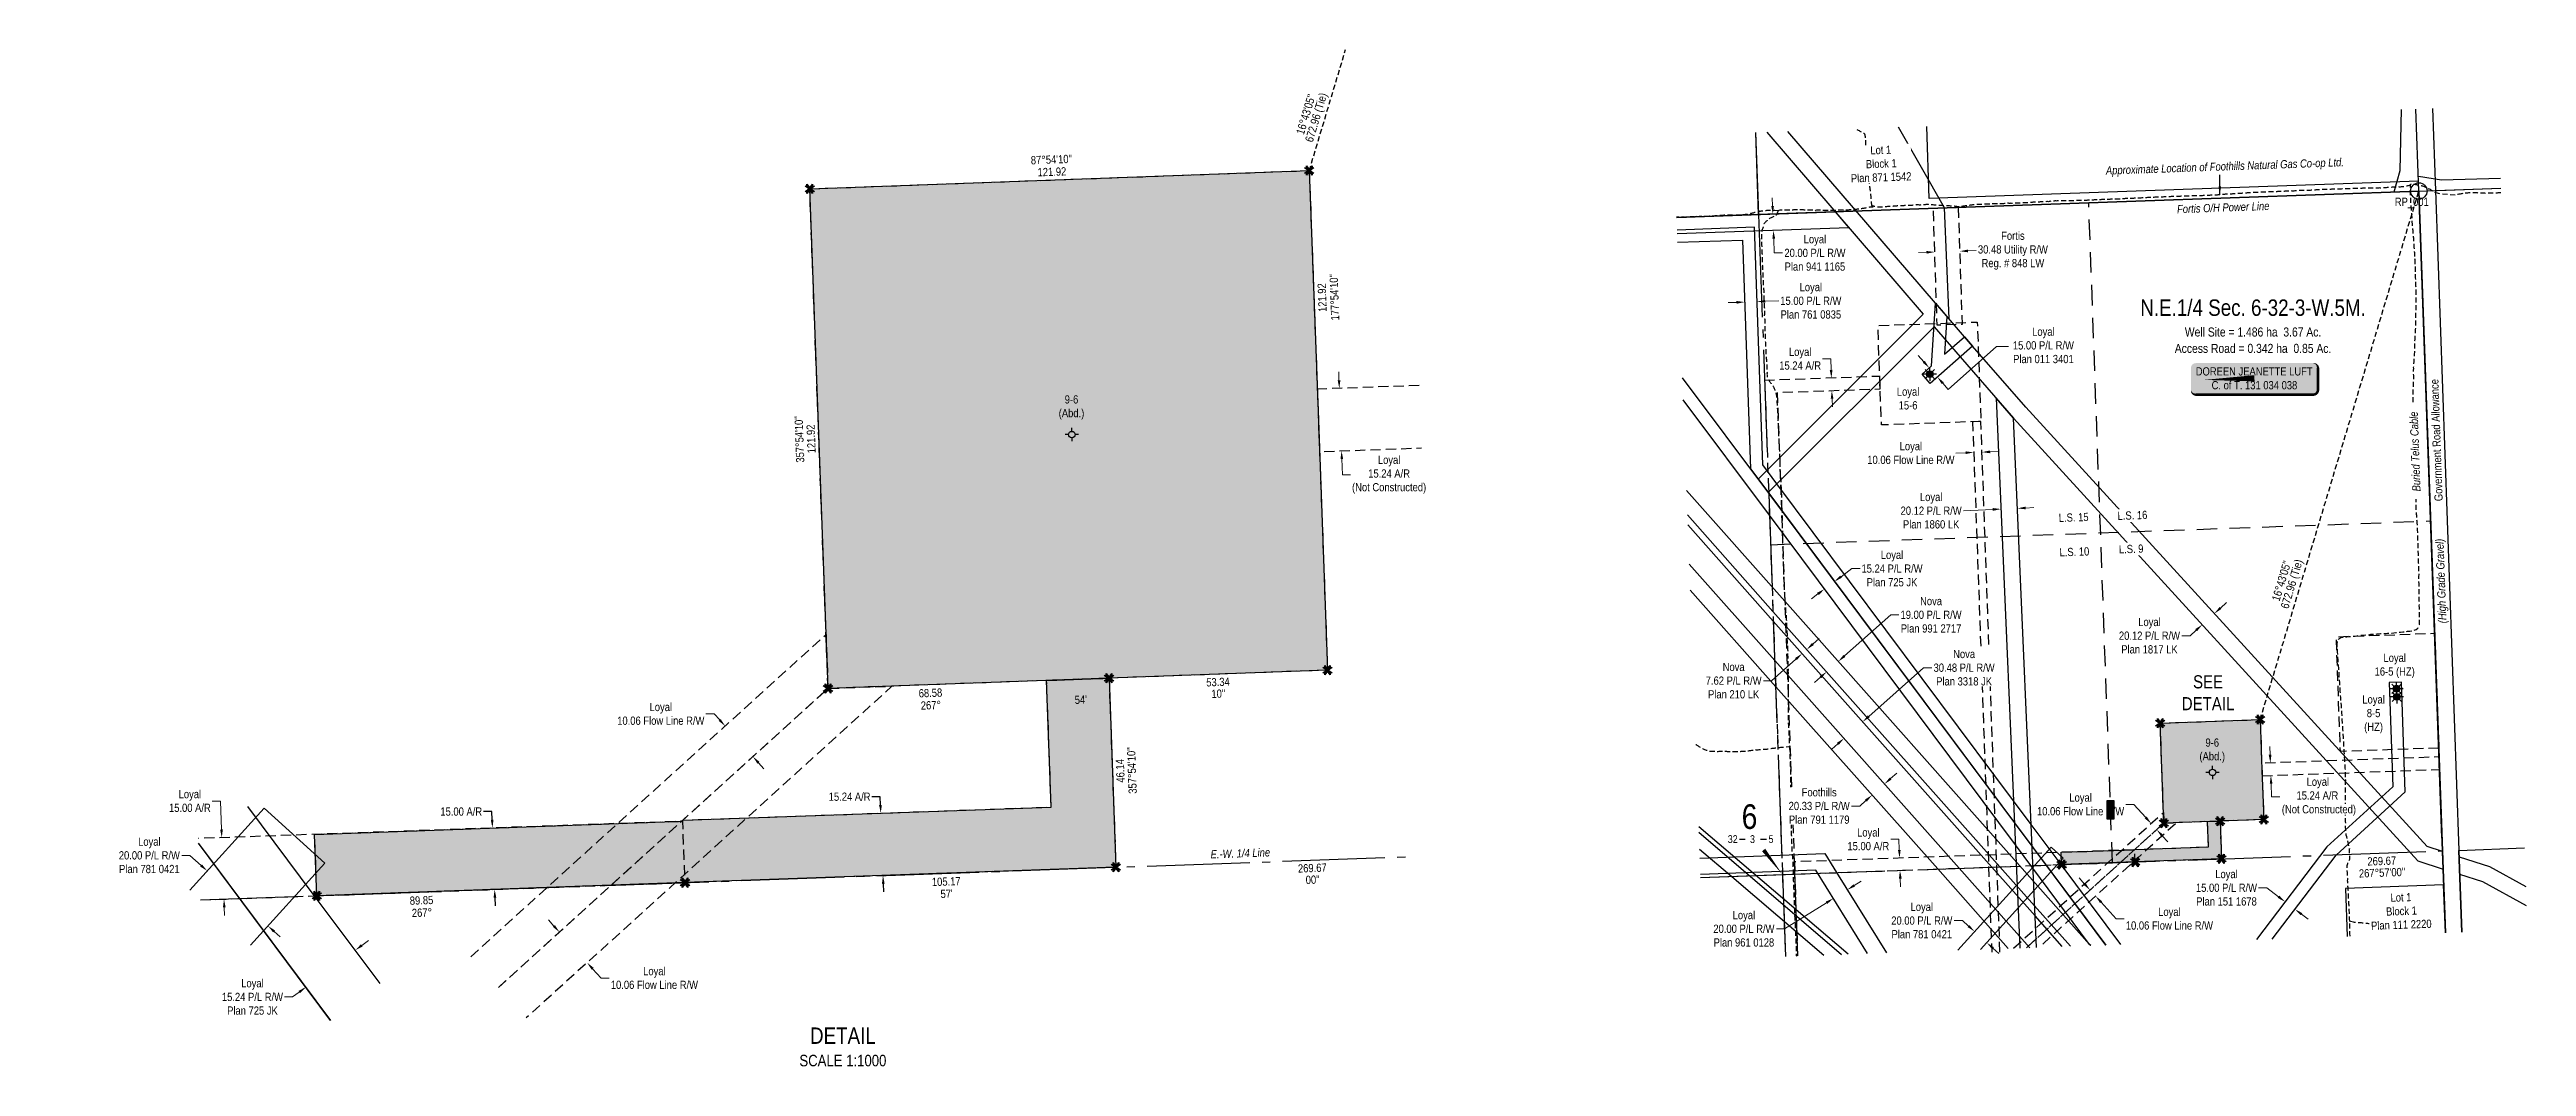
# Model space of a CAD drawing. Extents: x 674601 to 682497, y 5732269 to 5737073.
# Drawn here: x 676453 to 679473, y 5732269 to 5733509 of the extents above; entities that cross this region are included whole.
import ezdxf
from ezdxf.enums import TextEntityAlignment as Align

# ---------------------------------------------------------------- set-up
doc = ezdxf.new("R2010")
doc.units = 0
doc.header["$LTSCALE"] = 5
doc.header["$PDSIZE"] = 0.5
for name, pattern in [('foc-ACCESSROAD', [3.75, 2.5, -1.25]), ('foc-FLOWLINE', [3.75, 2.5, -1.25]), ('foc-LSD', [8, 5, -3]), ('foc-QUARTERLINE', [33, 25, -3, 2, -3]), ('foc-TIELINE', [1.875, 1.25, -0.625]), ('UG_PIPE', [1.875, 1.25, -0.625])]:
    doc.linetypes.add(name, pattern=pattern)
doc.layers.get('Defpoints').update_dxf_attribs({"color": 9})
for name, color, linetype in [('10', 1, 'Continuous'), ('35', 37, 'Continuous'), ('9', 3, 'Continuous'), ('AS-PIPE-UG', 44, 'UG_PIPE'), ('AS-PIPE-UG-T', 44, 'Continuous'), ('AS-POWER', 104, 'foc-POWER'), ('AS-POWER-T', 104, 'Continuous'), ('AS-TELUS', 224, 'foc-TEL'), ('AS-UNDERLAY-H', 141, 'Continuous'), ('C-AR', 13, 'foc-ACCESSROAD'), ('C-FLOWLINE', 13, 'foc-FLOWLINE'), ('C-RW', 13, 'Continuous'), ('C-SYMBOL', 7, 'Continuous'), ('C-WS', 13, 'foc-ACCESSROAD'), ('C-WS-S', 8, 'Continuous'), ('CG-NOTES', 7, 'Continuous'), ('DETAIL-T', 7, 'Continuous'), ('F-EZE', 190, 'foc-FLOWLINE'), ('F-RW', 190, 'Continuous'), ('F-WS-S', 8, 'Continuous'), ('L-AREAREQUIRED', 7, 'Continuous'), ('L-AREAWORK', 5, 'Continuous'), ('L-BD', 7, 'Continuous'), ('L-BD1', 253, 'Continuous'), ('L-MON', 1, 'Continuous'), ('L-ROAD-T', 7, 'Continuous'), ('L-SEC', 7, 'Continuous'), ('L-SECLBL', 7, 'Continuous'), ('L-SECQ', 8, 'foc-QUARTERLINE'), ('L-SECTION-LSD', 7, 'foc-LSD'), ('L-TIE', 7, 'foc-TIELINE'), ('L-TITLEDB', 4, 'Continuous'), ('L-TITLEDB-T', 4, 'Continuous'), ('P-PROPOSED', 10, 'Continuous'), ('P-PROPOSED-H', 21, 'Continuous'), ('P-TXT', 4, 'Continuous')]:
    doc.layers.add(name, color=color, linetype=linetype)
for name, color, linetype, lineweight in [('C-AR-T', 13, 'Continuous', 9), ('C-FLOWLINE-T', 13, 'Continuous', 9), ('C-RW-T', 13, 'Continuous', 9), ('C-WS-T', 13, 'Continuous', 9), ('F-EZE-T', 190, 'Continuous', 9), ('F-RW-T', 190, 'Continuous', 9), ('T-TEXT', 48, 'Continuous', 18)]:
    doc.layers.add(name, color=color, linetype=linetype, lineweight=lineweight)
doc.styles.add('100L', font='ARIALN.TTF', dxfattribs={"height": 11})
doc.styles.add('175L', font='ARIALN.TTF', dxfattribs={"height": 20})
doc.styles.add('80', font='ARIALN.TTF', dxfattribs={"height": 10})
doc.styles.add('80CG', font='ARIALN.TTF', dxfattribs={"height": 10})
doc.styles.add('80L', font='ARIALN.TTF', dxfattribs={"height": 10})
doc.styles.add('80LS', font='ARIALNI.TTF', dxfattribs={"height": 10})
doc.styles.add('foc-LtypeFont', font='ARIALN.TTF', dxfattribs={"height": 7.35})
doc.styles.add('SIMPLEX', font='ARIALN.TTF')
doc.linetypes.add('foc-POWER', pattern='A,6,-1,["P",foc-LtypeFont,S=0.2,R=0,X=-0.625,Y=-0.75],-1.24,4', length=12.24)
doc.linetypes.add('foc-POWER-NOLINE', pattern='A,0,-4,["P",foc-LtypeFont,S=0.2,R=0,X=-0.625,Y=-0.75],-8.24', length=12.24)
doc.linetypes.add('foc-TEL', pattern='A,2,-1,["T",foc-LtypeFont,S=0.2,R=0,X=-0.425,Y=-0.75],-1.24,8', length=12.24)
doc.linetypes.add('foc-TEL-NOLINE', pattern='A,0,-2,["T",foc-LtypeFont,S=0.2,R=0,X=-0.425,Y=-0.75],-10.24', length=12.24)
doc.dimstyles.new('Compass 5 000', dxfattribs={"dimscale": 5, "dimtxt": 9, "dimasz": 2, "dimexe": 0.2, "dimexo": 0.0625, "dimgap": 0.5, "dimtad": 0, "dimtih": 1, "dimtoh": 1, "dimzin": 0, "dimdsep": 46, "dimtxsty": '80CG', "dimcen": 0.1, "dimse1": 1, "dimse2": 1, "dimclrd": 256, "dimclrt": 256, "dimaunit": 1, "dimadec": 4, "dimazin": 0, "dimtfac": 0.06, "dimtofl": 0, "dimtmove": 0, "dimatfit": 1, "dimfxl": 0.2, "dimtolj": 1, "dimtzin": 0, "dimlwd": -1, "dimarcsym": 0})

msp = doc.modelspace()

# ---------------------------------------------------------------- texts
at = {"layer": '35', "color": 3, "style": '80'}
msp.add_attdef('RP_001', (679312.72, 5733318.573), 'RP', height=9.9982, dxfattribs=at)
at = {"layer": 'AS-PIPE-UG-T', "insert": (679105.575, 5733365.298), "char_height": 9.99822, "width": 289.29815, "attachment_point": 5, "rotation": 2.04412, "style": '80CG'}
msp.add_mtext('\\A1;{\\fArial Narrow|b0|i1|c0|p34;Approximate Location of Foothills Natural Gas Co-op Ltd.}', dxfattribs=at)
at = {"layer": 'AS-POWER-T', "insert": (679103.499, 5733316.535), "char_height": 9.99822, "width": 112.48107, "attachment_point": 5, "rotation": 2.04412, "style": '80CG'}
msp.add_mtext('\\A1;{\\fArial Narrow|b0|i1|c0|p34;Fortis O/H Power Line}', dxfattribs=at)
at = {"layer": 'C-AR-T', "style": '80CG'}
for s, p in [('Loyal', (679205.18, 5732611.528)), ('15.24 A/R', (679192.86, 5732594.779))]:
    msp.add_text(s, height=9.9982, dxfattribs=at).set_placement(p)
at = {"layer": 'C-SYMBOL', "color": 3, "style": '175L'}
msp.add_text('N.E.1/4 Sec. 6-32-3-W.5M.', height=19.99644, dxfattribs=at).set_placement((679139.916, 5733178.502), align=Align.BOTTOM_CENTER)
at = {"layer": 'C-WS-T', "char_height": 9.9982, "attachment_point": 5, "style": '80CG'}
for s, insert, width in [('\\A1;Loyal\\P15-6', (678719.261, 5733083.68), 26.65051), ('\\A1;9-6\\P(Abd.)', (677699.257, 5733072.789), 22.90951), ('\\A1;Loyal\\P16-5 (HZ)', (679312.605, 5732757.714), 48.39971), ('\\A1;Loyal\\P8-5\\P(HZ)', (679286.839, 5732698.703), 26.65051), ('\\A1;9-6\\P(Abd.)', (679090.14, 5732654.451), 22.90951)]:
    msp.add_mtext(s, dxfattribs=dict(at, insert=insert, width=width))
at = {"layer": 'DETAIL-T', "color": 3, "attachment_point": 5, "style": '80CG'}
for s, insert, char_height, width in [('SEE\\PDETAIL', (679085.049, 5732725.013), 15.9972, 63.6248), ('DETAIL\\P{\\H0.7x;SCALE 1:1000}', (677420.516, 5732293.144), 19.99644, 105.48681)]:
    msp.add_mtext(s, dxfattribs=dict(at, insert=insert, char_height=char_height, width=width))
at = {"layer": 'L-AREAREQUIRED', "color": 5, "style": '100L'}
msp.add_text('Well Site = 1.486 ha  3.67 Ac.', height=10.99804, dxfattribs=at).set_placement((679139.916, 5733156.006), align=Align.BOTTOM_CENTER)
at = {"layer": 'L-AREAWORK', "color": 5, "style": '100L'}
msp.add_text('Access Road = 0.342 ha  0.85 Ac.', height=10.99804, dxfattribs=at).set_placement((679139.916, 5733136.01), align=Align.BOTTOM_CENTER)
at = {"layer": 'L-BD', "linetype": 'Continuous', "style": '80L'}
for s, height, p in [('672.96 (Tie)', 9.99822, (677998.594, 5733426.059)), ("16°43'05''", 9.9982, (677984.949, 5733430.157)), ("16°43'05''", 9.9982, (679174.497, 5732861.358)), ('672.96 (Tie)', 9.99822, (679188.143, 5732857.259))]:
    msp.add_text(s, height=height, rotation=73.2825, dxfattribs=at).set_placement(p, align=Align.MIDDLE)
at = {"layer": 'L-BD', "style": '80L'}
for s, height, p in [('269.67', 9.9982, (679296.811, 5732519.921)), ('105.17', 9.9982, (677546.504, 5732494.858)), ('269.67', 9.9982, (677992.859, 5732511.331)), ("00''", 9.9982, (677993.369, 5732497.093)), ("267°57'00''", 9.99822, (679297.321, 5732505.683)), ('89.85', 9.9982, (676906.764, 5732471.963)), ('267°', 9.9982, (676907.3, 5732456.976)), ("57'", 9.9982, (677547.04, 5732479.87))]:
    msp.add_text(s, height=height, rotation=2.0495, dxfattribs=at).set_placement(p, align=Align.MIDDLE)
at = {"layer": 'L-BD1', "linetype": 'Continuous', "style": '80L'}
for s, height, rotation, p in [("87°54'10''", 9.9982, 2.0968, (677674.828, 5733375.115)), ('121.92', 9.9982, 2.0968, (677675.377, 5733360.128)), ('121.92', 9.9982, 92.0968, (678004.83, 5733206.74)), ("177°54'10''", 9.99822, 92.0968, (678019.817, 5733207.289)), ("357°54'10''", 9.99822, 92.0968, (677367.492, 5733033.9)), ('121.92', 9.9982, 92.0968, (677381.729, 5733034.422)), ('53.34', 9.9982, 2.0968, (677877.86, 5732738.132)), ('68.58', 9.9982, 2.0968, (677527.269, 5732724.795)), ('267°', 9.9982, 2.0968, (677527.818, 5732709.808)), ("54'", 9.9982, 2.0968, (677710.638, 5732716.502)), ("10''", 9.9982, 2.0968, (677878.382, 5732723.894))]:
    msp.add_text(s, height=height, rotation=rotation, dxfattribs=at).set_placement(p, align=Align.MIDDLE)
at = {"layer": 'L-BD1', "style": '80L'}
for s, height, p in [('46.14', 9.9982, (677758.624, 5732629.74)), ("357°54'10''", 9.99822, (677772.862, 5732630.261))]:
    msp.add_text(s, height=height, rotation=92.0968, dxfattribs=at).set_placement(p, align=Align.MIDDLE)
at = {"layer": 'L-ROAD-T', "style": '80L'}
msp.add_text('Government Road Allowance', height=9.99822, rotation=92.046847, dxfattribs=at).set_placement((679363.498, 5733032.987), align=Align.MIDDLE_CENTER)
at = {"layer": 'L-SECQ', "insert": (677904.924, 5732534.229), "char_height": 9.99822, "width": 73.68432, "attachment_point": 2, "rotation": 2.0495, "style": '80L'}
msp.add_mtext('{\\fArial Narrow|b0|i1|c0|p34;E.-W. 1/4 Line}', dxfattribs=at)
at = {"layer": 'T-TEXT', "style": '80LS'}
msp.add_text('(High Grade Gravel)', height=9.99822, rotation=92.046847, dxfattribs=at).set_placement((679368.894, 5732861.208), align=Align.MIDDLE_CENTER)

# ---------------------------------------------------------------- blocks, each defined once
blk = doc.blocks.new('L-SECLBL')
at = {"layer": '9', "color": 7}
for p, q in [((-5.1, -27.8), (-12.3, -27.8)), ((20.7, -27.8), (13.5, -27.8))]:
    blk.add_line(p, q, dxfattribs=at)
at = {"layer": '10', "color": 2, "style": 'SIMPLEX'}
blk.add_attdef('SEC', text='', height=30, dxfattribs=at).set_placement((0, 0), align=Align.MIDDLE)
at = {"layer": '10', "color": 5, "style": '80L'}
blk.add_attdef('TWP', text='', height=9.5, dxfattribs=at).set_placement((-14.4, -27.4), align=Align.MIDDLE_RIGHT)
blk.add_attdef('RGE', text='', height=9.5, dxfattribs=at).set_placement((3.6, -27.4), align=Align.MIDDLE_CENTER)
blk.add_attdef('MER', text='', height=9.5, dxfattribs=at).set_placement((23.2, -27.4), align=Align.MIDDLE_LEFT)
blk = doc.blocks.new('*D20')
at = {"layer": 'C-RW-T', "transparency": 16777216}
for p, q in [((679100.1, 5732828.3), (679107.5, 5732835)), ((679063.1, 5732794.5), (679053.1, 5732794.5)), ((679070.5, 5732801.2), (679063.1, 5732794.5))]:
    blk.add_line(p, q, dxfattribs=at)
for points in [[(679099, 5732829.5), (679101.2, 5732827.1), (679092.7, 5732821.5)], [(679069.4, 5732802.5), (679071.6, 5732800), (679077.9, 5732808)]]:
    blk.add_solid(points, dxfattribs=at)
at = {"layer": 'Defpoints', "color": 0, "transparency": 16777216}
for p in [(679092.7, 5732821.5), (679138.5, 5732741.5), (679153.4, 5732755.1)]:
    blk.add_point(p, dxfattribs=at)
at = {"layer": 'C-RW-T', "transparency": 16777216, "insert": (679013.6, 5732794.5), "char_height": 10, "attachment_point": 5, "style": '80CG'}
blk.add_mtext('\\A1;Loyal\\P20.12 P/L R/W\\PPlan 1817 LK', dxfattribs=at)
blk = doc.blocks.new('*D21')
at = {"layer": 'C-RW-T', "transparency": 16777216}
for p, q in [((678510, 5733200.9), (678500, 5733200.6)), ((678545, 5733202.2), (678561.6, 5733202.8))]:
    blk.add_line(p, q, dxfattribs=at)
for points in [[(678510, 5733202.6), (678510.1, 5733199.3), (678520, 5733201.3)], [(678544.9, 5733203.8), (678545.1, 5733200.5), (678535, 5733201.8)]]:
    blk.add_solid(points, dxfattribs=at)
at = {"layer": 'Defpoints', "color": 0, "transparency": 16777216}
for p in [(678519.8, 5733205.9), (678534.8, 5733206.5), (678535, 5733201.8)]:
    blk.add_point(p, dxfattribs=at)
at = {"layer": 'C-RW-T', "transparency": 16777216, "insert": (678600.7, 5733202.8), "char_height": 10, "attachment_point": 5, "style": '80CG'}
blk.add_mtext('\\A1;Loyal\\P15.00 P/L R/W\\PPlan 761 0835', dxfattribs=at)
blk = doc.blocks.new('*D22')
at = {"layer": 'C-RW-T', "transparency": 16777216}
for p, q in [((678822.5, 5732948.5), (678787, 5732946.9)), ((678862.6, 5732950.2), (678872.6, 5732950.7))]:
    blk.add_line(p, q, dxfattribs=at)
for points in [[(678822.5, 5732950.2), (678822.6, 5732946.8), (678832.5, 5732948.9)], [(678862.5, 5732951.9), (678862.7, 5732948.6), (678852.6, 5732949.8)]]:
    blk.add_solid(points, dxfattribs=at)
at = {"layer": 'Defpoints', "color": 0, "transparency": 16777216}
for p in [(678851.6, 5732972.6), (678831.5, 5732971.7), (678832.5, 5732948.9)]:
    blk.add_point(p, dxfattribs=at)
at = {"layer": 'C-RW-T', "transparency": 16777216, "insert": (678747.4, 5732946.9), "char_height": 10, "attachment_point": 5, "style": '80CG'}
blk.add_mtext('\\A1;Loyal\\P20.12 P/L R/W\\PPlan 1860 LK', dxfattribs=at)
blk = doc.blocks.new('*D23')
at = {"layer": 'Defpoints', "color": 0, "transparency": 16777216}
for p in [(678688.1, 5732616.5), (678672.9, 5732603), (678675.4, 5732600.2)]:
    blk.add_point(p, dxfattribs=at)
at = {"layer": 'F-RW-T', "transparency": 16777216}
for p, q in [((678698, 5732620.3), (678705.5, 5732627)), ((678660.4, 5732586.9), (678650.4, 5732586.9)), ((678667.9, 5732593.6), (678660.4, 5732586.9))]:
    blk.add_line(p, q, dxfattribs=at)
for points in [[(678696.9, 5732621.6), (678699.1, 5732619.1), (678690.5, 5732613.7)], [(678666.8, 5732594.8), (678669, 5732592.3), (678675.4, 5732600.2)]]:
    blk.add_solid(points, dxfattribs=at)
at = {"layer": 'F-RW-T', "transparency": 16777216, "insert": (678610.9, 5732586.9), "char_height": 10, "attachment_point": 5, "style": '80CG', "bg_fill": 3, "box_fill_scale": 1.1, "bg_fill_color": 256, "bg_fill_true_color": 13158600, "bg_fill_transparency": 0}
blk.add_mtext('\\A1;Foothills\\P20.33 P/L R/W\\PPlan 791 1179', dxfattribs=at)
blk = doc.blocks.new('*D24')
at = {"layer": 'Defpoints', "color": 0, "transparency": 16777216}
for p in [(678663.9, 5732689.6), (678685.9, 5732618.9), (678708.7, 5732639.1)]:
    blk.add_point(p, dxfattribs=at)
at = {"layer": 'F-RW-T', "transparency": 16777216}
for p, q in [((678671.4, 5732696.2), (678738.2, 5732755.5)), ((678738.2, 5732755.5), (678748.2, 5732755.5)), ((678633.6, 5732662.7), (678626.2, 5732656.1))]:
    blk.add_line(p, q, dxfattribs=at)
for points in [[(678670.3, 5732697.5), (678672.5, 5732695), (678663.9, 5732689.6)], [(678632.5, 5732664), (678634.8, 5732661.5), (678641.1, 5732669.3)]]:
    blk.add_solid(points, dxfattribs=at)
at = {"layer": 'F-RW-T', "transparency": 16777216, "insert": (678787.6, 5732755.5), "char_height": 10, "attachment_point": 5, "style": '80CG', "bg_fill": 3, "box_fill_scale": 1.1, "bg_fill_color": 256, "bg_fill_true_color": 13158600, "bg_fill_transparency": 0}
blk.add_mtext('\\A1;Nova\\P30.48 P/L R/W\\PPlan 3318 JK', dxfattribs=at)
blk = doc.blocks.new('*D25')
at = {"layer": 'C-RW-T', "transparency": 16777216}
for p, q in [((678637.6, 5732866.5), (678650.7, 5732876.3)), ((678650.7, 5732876.3), (678660.7, 5732876.3)), ((678609.4, 5732845.5), (678601.4, 5732839.5))]:
    blk.add_line(p, q, dxfattribs=at)
for points in [[(678608.4, 5732846.8), (678610.4, 5732844.1), (678617.4, 5732851.5)], [(678636.6, 5732867.9), (678638.6, 5732865.2), (678629.6, 5732860.6)]]:
    blk.add_solid(points, dxfattribs=at)
at = {"layer": 'Defpoints', "color": 0, "transparency": 16777216}
for p in [(678629.6, 5732860.6), (678624.5, 5732842), (678636.7, 5732851.1)]:
    blk.add_point(p, dxfattribs=at)
at = {"layer": 'C-RW-T', "transparency": 16777216, "insert": (678699.7, 5732876.3), "char_height": 10, "attachment_point": 5, "style": '80CG'}
blk.add_mtext('\\A1;Loyal\\P15.24 P/L R/W\\PPlan 725 JK', dxfattribs=at)
blk = doc.blocks.new('*D26')
at = {"layer": 'Defpoints', "color": 0, "transparency": 16777216}
for p in [(678634.3, 5732763.3), (678630.9, 5732738.3), (678645.2, 5732751)]:
    blk.add_point(p, dxfattribs=at)
at = {"layer": 'F-RW-T', "transparency": 16777216}
for p, q in [((678641.7, 5732769.9), (678698.2, 5732820)), ((678698.2, 5732820), (678708.2, 5732820)), ((678612.5, 5732743.9), (678605, 5732737.3))]:
    blk.add_line(p, q, dxfattribs=at)
for points in [[(678640.6, 5732771.1), (678642.8, 5732768.6), (678634.3, 5732763.3)], [(678611.4, 5732745.2), (678613.6, 5732742.7), (678620, 5732750.6)]]:
    blk.add_solid(points, dxfattribs=at)
at = {"layer": 'F-RW-T', "transparency": 16777216, "insert": (678747.3, 5732820), "char_height": 10, "attachment_point": 5, "style": '80CG'}
blk.add_mtext('\\A1;Nova\\P19.00 P/L R/W\\PPlan 991 2717', dxfattribs=at)
blk = doc.blocks.new('*D27')
at = {"layer": 'C-RW-T', "transparency": 16777216}
for p, q in [((678653.7, 5732490.1), (678662.2, 5732495.4)), ((678619.7, 5732469), (678568.7, 5732437.2)), ((678568.7, 5732437.2), (678558.7, 5732437.2))]:
    blk.add_line(p, q, dxfattribs=at)
for points in [[(678652.8, 5732491.5), (678654.6, 5732488.7), (678645.2, 5732484.8)], [(678618.8, 5732470.4), (678620.6, 5732467.5), (678628.2, 5732474.2)]]:
    blk.add_solid(points, dxfattribs=at)
at = {"layer": 'Defpoints', "color": 0, "transparency": 16777216}
for p in [(678645.2, 5732484.8), (678644.9, 5732447.4), (678661.9, 5732457.9)]:
    blk.add_point(p, dxfattribs=at)
at = {"layer": 'C-RW-T', "transparency": 16777216, "insert": (678519.1, 5732437.2), "char_height": 10, "width": 372.499, "attachment_point": 5, "style": '80CG'}
blk.add_mtext('\\A1;Loyal\\P20.00 P/L R/W\\PPlan 961 0128', dxfattribs=at)
blk = doc.blocks.new('*D28')
at = {"layer": 'Defpoints', "color": 0, "transparency": 16777216}
for p in [(678590.1, 5732772.7), (678595.9, 5732766.1), (678601.6, 5732771.2)]:
    blk.add_point(p, dxfattribs=at)
at = {"layer": 'F-RW-T', "transparency": 16777216}
for p, q in [((678603.3, 5732784.4), (678610.7, 5732791.1)), ((678582.6, 5732766.1), (678552.9, 5732739.7)), ((678552.9, 5732739.7), (678542.9, 5732739.7))]:
    blk.add_line(p, q, dxfattribs=at)
for points in [[(678581.5, 5732767.3), (678583.7, 5732764.8), (678590.1, 5732772.7)], [(678602.1, 5732785.7), (678604.4, 5732783.2), (678595.8, 5732777.8)]]:
    blk.add_solid(points, dxfattribs=at)
at = {"layer": 'F-RW-T', "transparency": 16777216, "insert": (678506.6, 5732739.7), "char_height": 10, "attachment_point": 5, "style": '80CG'}
blk.add_mtext('\\A1;Nova\\P7.62 P/L R/W\\PPlan 210 LK', dxfattribs=at)
blk = doc.blocks.new('*D29')
at = {"layer": 'C-RW-T', "transparency": 16777216}
for p, q in [((678554, 5733318.6), (678553.7, 5733328.5)), ((678555.5, 5733278.6), (678556.1, 5733261.2)), ((678556.1, 5733261.2), (678566.1, 5733261.2))]:
    blk.add_line(p, q, dxfattribs=at)
for points in [[(678555.7, 5733318.6), (678552.4, 5733318.5), (678554.4, 5733308.6)], [(678557.2, 5733278.6), (678553.8, 5733278.5), (678555.1, 5733288.6)]]:
    blk.add_solid(points, dxfattribs=at)
at = {"layer": 'Defpoints', "color": 0, "transparency": 16777216}
for p in [(678587.6, 5733309.8), (678555.1, 5733288.6), (678588.3, 5733289.8)]:
    blk.add_point(p, dxfattribs=at)
at = {"layer": 'C-RW-T', "transparency": 16777216, "insert": (678605.7, 5733261.2), "char_height": 10, "attachment_point": 5, "style": '80CG'}
blk.add_mtext('\\A1;Loyal\\P20.00 P/L R/W\\PPlan 941 1165', dxfattribs=at)
blk = doc.blocks.new('*D30')
at = {"layer": 'C-RW-T', "transparency": 16777216}
for p, q in [((678785.6, 5732447.2), (678775.6, 5732447.2)), ((678793, 5732440.5), (678785.6, 5732447.2)), ((678822.7, 5732413.6), (678830.1, 5732406.9))]:
    blk.add_line(p, q, dxfattribs=at)
for points in [[(678794.1, 5732441.7), (678791.9, 5732439.3), (678800.4, 5732433.8)], [(678823.9, 5732414.8), (678821.6, 5732412.4), (678815.3, 5732420.3)]]:
    blk.add_solid(points, dxfattribs=at)
at = {"layer": 'Defpoints', "color": 0, "transparency": 16777216}
for p in [(678799.5, 5732432.7), (678800.4, 5732433.8), (678814.4, 5732419.3)]:
    blk.add_point(p, dxfattribs=at)
at = {"layer": 'C-RW-T', "transparency": 16777216, "insert": (678736, 5732447.2), "char_height": 10, "width": 372.499, "attachment_point": 5, "style": '80CG'}
blk.add_mtext('\\A1;Loyal\\P20.00 P/L R/W\\PPlan 781 0421', dxfattribs=at)
blk = doc.blocks.new('*D31')
at = {"layer": 'Defpoints', "color": 0, "transparency": 16777216}
for p in [(678751.7, 5733264.9), (678782.1, 5733266), (678782.2, 5733263.3)]:
    blk.add_point(p, dxfattribs=at)
at = {"layer": 'F-EZE-T', "transparency": 16777216}
for p, q in [((678741.8, 5733262), (678731.8, 5733261.6)), ((678792.2, 5733263.6), (678802.2, 5733264))]:
    blk.add_line(p, q, dxfattribs=at)
for points in [[(678741.7, 5733263.6), (678741.8, 5733260.3), (678751.8, 5733262.3)], [(678792.2, 5733265.3), (678792.3, 5733262), (678782.2, 5733263.3)]]:
    blk.add_solid(points, dxfattribs=at)
at = {"layer": 'F-EZE-T', "transparency": 16777216, "insert": (678847.1, 5733264), "char_height": 10, "attachment_point": 5, "style": '80CG'}
blk.add_mtext('\\A1;Fortis\\P30.48 Utility R/W\\PReg. # 848 LW', dxfattribs=at)
blk = doc.blocks.new('*D32')
at = {"layer": 'C-AR-T', "transparency": 16777216}
for p, q in [((678624.9, 5733132.2), (678614.9, 5733132.2)), ((678625.4, 5733118.6), (678624.9, 5733132.2)), ((678626.7, 5733083.4), (678627, 5733073.4))]:
    blk.add_line(p, q, dxfattribs=at)
for points in [[(678627.1, 5733118.7), (678623.8, 5733118.6), (678625.8, 5733108.6)], [(678628.3, 5733083.5), (678625, 5733083.3), (678626.3, 5733093.4)]]:
    blk.add_solid(points, dxfattribs=at)
at = {"layer": 'Defpoints', "color": 0, "transparency": 16777216}
for p in [(678599.2, 5733107.7), (678625.8, 5733108.6), (678599.7, 5733092.4)]:
    blk.add_point(p, dxfattribs=at)
at = {"layer": 'C-AR-T', "transparency": 16777216, "insert": (678587.7, 5733132.2), "char_height": 10, "attachment_point": 5, "style": '80CG'}
blk.add_mtext('\\A1;Loyal\\P15.24 A/R', dxfattribs=at)
blk = doc.blocks.new('*D33')
at = {"layer": 'C-RW-T', "transparency": 16777216}
for p, q in [((679156.6, 5732487.2), (679146.6, 5732487.2)), ((679171.1, 5732476.2), (679156.6, 5732487.2)), ((679198.9, 5732455), (679206.9, 5732449))]:
    blk.add_line(p, q, dxfattribs=at)
for points in [[(679172.1, 5732477.5), (679170, 5732474.9), (679179, 5732470.1)], [(679199.9, 5732456.3), (679197.9, 5732453.7), (679191, 5732461.1)]]:
    blk.add_solid(points, dxfattribs=at)
at = {"layer": 'Defpoints', "color": 0, "transparency": 16777216}
for p in [(679179, 5732470.1), (679188.7, 5732482.9), (679200.7, 5732473.8)]:
    blk.add_point(p, dxfattribs=at)
at = {"layer": 'C-RW-T', "transparency": 16777216, "insert": (679107.5, 5732487.2), "char_height": 10, "attachment_point": 5, "style": '80CG'}
blk.add_mtext('\\A1;Loyal\\P15.00 P/L R/W\\PPlan 151 1678', dxfattribs=at)
blk = doc.blocks.new('GABD')
for p, q in [((-0.81, 0), (-1.62, 0)), ((0, 0.81), (0, 1.62)), ((1.62, 0), (0.81, 0)), ((0, -0.81), (0, -1.62))]:
    blk.add_line(p, q)
blk.add_circle((0, 0), 0.8)
blk = doc.blocks.new('GAS')
h = blk.add_hatch(color=255)
h.dxf.hatch_style = 1
edge = h.paths.add_edge_path()
edge.add_arc((0, 0), 0.9, 0, 360)
for p, q in [((-0.81, 0), (-1.62, 0)), ((-0.57, 0.57), (-1.14, 1.14)), ((0, 0.81), (0, 1.62)), ((0.57, 0.57), (1.14, 1.14)), ((1.62, 0), (0.81, 0)), ((-0.57, -0.57), (-1.14, -1.14)), ((0, -0.81), (0, -1.62)), ((1.14, -1.14), (0.57, -0.57))]:
    blk.add_line(p, q)
blk.add_circle((0, 0), 0.8)
blk = doc.blocks.new('*U35')
h = blk.add_hatch(color=59)
edge = h.paths.add_edge_path()
edge.add_line((-71.5, -20), (71.5, -20))
edge.add_arc((71.5, -14), 6, 270, 360)
edge.add_line((77.5, -14), (77.5, 12.5))
edge.add_arc((71.5, 12.5), 6, 0, 90)
edge.add_line((71.5, 18.5), (-71.5, 18.5))
edge.add_arc((-71.5, 12.5), 6, 90, 180)
edge.add_line((-77.5, 12.5), (-77.5, -14))
edge.add_arc((-71.5, -14), 6, 180, 270)
at = {"color": 1, "flags": 128}
blk.add_lwpolyline([(-71.5, -20, 3, 3, 0), (71.5, -20, 3, 3, 0.414214), (77.5, -14, 3, 3, 0), (77.5, 12.5, 3, 0, 0.414214), (71.5, 18.5, 0, 0, 0), (-71.5, 18.5, 0, 0, 0.414214), (-77.5, 12.5, 0, 0, 0), (-77.5, -14, 0, 3, 0.414214)], format="xyseb", close=True, dxfattribs=at)
blk.add_lwpolyline([(-61.6, -2, 0, 7.5, 0), (0, 0, 0, 0, 0)], format="xyseb", dxfattribs=at)
at = {"color": 1, "style": '80'}
blk.add_attdef('ENTER_TEXT_001', (-36, -5), '', height=10, dxfattribs=at)
blk = doc.blocks.new('*D36')
at = {"layer": 'C-RW-T', "transparency": 16777216}
for p, q in [((678934.5, 5732491.8), (678927.8, 5732499.2)), ((678954.7, 5732469.6), (678972.9, 5732449.5)), ((678972.9, 5732449.5), (678982.9, 5732449.5))]:
    blk.add_line(p, q, dxfattribs=at)
for points in [[(678935.7, 5732493), (678933.3, 5732490.7), (678941.2, 5732484.4)], [(678955.9, 5732470.7), (678953.4, 5732468.5), (678948, 5732477)]]:
    blk.add_solid(points, dxfattribs=at)
at = {"layer": 'Defpoints', "color": 0, "transparency": 16777216}
for p in [(678956.5, 5732498.3), (678963.2, 5732490.8), (678948, 5732477)]:
    blk.add_point(p, dxfattribs=at)
at = {"layer": 'C-RW-T', "transparency": 16777216, "insert": (679037.9, 5732449.5), "char_height": 10, "attachment_point": 5, "style": '80CG'}
blk.add_mtext('\\A1;Loyal\\P10.06 Flow Line R/W', dxfattribs=at)
blk = doc.blocks.new('*D37')
at = {"layer": 'C-RW-T', "transparency": 16777216}
for p, q in [((678994.6, 5732588.8), (678984.6, 5732588.8)), ((679009, 5732572.9), (678994.6, 5732588.8)), ((679029.1, 5732550.7), (679035.9, 5732543.3))]:
    blk.add_line(p, q, dxfattribs=at)
for points in [[(679010.2, 5732574.1), (679007.7, 5732571.8), (679015.7, 5732565.5)], [(679030.4, 5732551.8), (679027.9, 5732549.6), (679022.4, 5732558.1)]]:
    blk.add_solid(points, dxfattribs=at)
at = {"layer": 'Defpoints', "color": 0, "transparency": 16777216}
for p in [(679009.7, 5732560.1), (679015.7, 5732565.5), (679016.5, 5732552.7)]:
    blk.add_point(p, dxfattribs=at)
at = {"layer": 'C-RW-T', "transparency": 16777216, "insert": (678929.6, 5732588.8), "char_height": 10, "attachment_point": 5, "style": '80CG'}
blk.add_mtext('\\A1;Loyal\\P10.06 Flow Line R/W', dxfattribs=at)
blk = doc.blocks.new('TEMP')
h = blk.add_hatch(color=255)
h.dxf.hatch_style = 1
h.paths.add_polyline_path([(0, 0.25), (-0.67, 1.15), (-0.67, 0.67), (-1.15, 0.67), (-0.25, 0), (-1.15, -0.67), (-0.67, -0.67), (-0.67, -1.15), (0, -0.25), (0.67, -1.15), (0.67, -0.67), (1.15, -0.67), (0.25, 0), (1.15, 0.67), (0.67, 0.67), (0.67, 1.15)])
h.paths.add_polyline_path([(0.57, 0.85), (0.57, 0.57), (0.85, 0.57), (0.08, 0), (0.85, -0.57), (0.57, -0.57), (0.57, -0.85), (0, -0.08), (-0.57, -0.85), (-0.57, -0.57), (-0.85, -0.57), (-0.08, 0), (-0.85, 0.57), (-0.57, 0.57), (-0.57, 0.85), (0, 0.08)], flags=16)
h = blk.add_hatch(color=1)
h.dxf.hatch_style = 1
h.paths.add_polyline_path([(0, 0.08), (-0.57, 0.85), (-0.57, 0.57), (-0.85, 0.57), (-0.08, 0), (-0.85, -0.57), (-0.57, -0.57), (-0.57, -0.85), (0, -0.08), (0.57, -0.85), (0.57, -0.57), (0.85, -0.57), (0.08, 0), (0.85, 0.57), (0.57, 0.57), (0.57, 0.85)])
at = {"color": 1}
for p, q in [((-0.08, 0), (0.08, 0)), ((0, 0.08), (0, -0.08))]:
    blk.add_line(p, q, dxfattribs=at)
at = {"color": 255, "flags": 128}
blk.add_lwpolyline([(-0.25, 0), (-1.15, 0.67), (-0.67, 0.67), (-0.67, 1.15), (0, 0.25), (0.67, 1.15), (0.67, 0.67), (1.15, 0.67), (0.25, 0), (1.15, -0.67), (0.67, -0.67), (0.67, -1.15), (0, -0.25), (-0.67, -1.15), (-0.67, -0.67), (-1.15, -0.67)], close=True, dxfattribs=at)
at = {"color": 1, "flags": 128}
blk.add_lwpolyline([(-0.08, 0), (-0.85, 0.57), (-0.57, 0.57), (-0.57, 0.85), (0, 0.08), (0.57, 0.85), (0.57, 0.57), (0.85, 0.57), (0.08, 0), (0.85, -0.57), (0.57, -0.57), (0.57, -0.85), (0, -0.08), (-0.57, -0.85), (-0.57, -0.57), (-0.85, -0.57)], close=True, dxfattribs=at)
blk = doc.blocks.new('*D38')
at = {"layer": 'Defpoints', "color": 0, "linetype": 'Continuous', "transparency": 16777216}
for p in [(676993.2, 5732560.1), (676996.5, 5732560.2), (676999.2, 5732485.3)]:
    blk.add_point(p, dxfattribs=at)
at = {"layer": 'P-TXT', "transparency": 16777216}
for p, q in [((676992.5, 5732580.1), (676982.5, 5732580.1)), ((676992.8, 5732570.1), (676992.5, 5732580.1)), ((676996.2, 5732475.2), (676996.6, 5732465.2))]:
    blk.add_line(p, q, dxfattribs=at)
at = {"layer": 'P-TXT', "linetype": 'Continuous', "transparency": 16777216}
for points in [[(676994.5, 5732570.1), (676991.2, 5732570), (676993.2, 5732560.1)], [(676997.9, 5732475.2), (676994.6, 5732475.1), (676995.9, 5732485.2)]]:
    blk.add_solid(points, dxfattribs=at)
at = {"layer": 'P-TXT', "linetype": 'Continuous', "transparency": 16777216, "insert": (676955.2, 5732580.1), "char_height": 10, "attachment_point": 5, "style": '80CG'}
blk.add_mtext('\\A1;15.00 A/R', dxfattribs=at)
blk = doc.blocks.new('*D39')
at = {"layer": 'Defpoints', "color": 0, "linetype": 'Continuous', "transparency": 16777216}
for p in [(677417.5, 5732576.5), (677420.2, 5732500.3), (677469.4, 5732502.1)]:
    blk.add_point(p, dxfattribs=at)
at = {"layer": 'P-TXT', "transparency": 16777216}
for p, q in [((677466, 5732598.2), (677456, 5732598.2)), ((677466.3, 5732588.2), (677466, 5732598.2)), ((677469.8, 5732492.1), (677470.1, 5732482.1))]:
    blk.add_line(p, q, dxfattribs=at)
at = {"layer": 'P-TXT', "linetype": 'Continuous', "transparency": 16777216}
for points in [[(677468, 5732588.3), (677464.6, 5732588.2), (677466.7, 5732578.2)], [(677471.4, 5732492.2), (677468.1, 5732492), (677469.4, 5732502.1)]]:
    blk.add_solid(points, dxfattribs=at)
at = {"layer": 'P-TXT', "linetype": 'Continuous', "transparency": 16777216, "insert": (677428.7, 5732598.2), "char_height": 10, "attachment_point": 5, "style": '80CG'}
blk.add_mtext('\\A1;15.24 A/R', dxfattribs=at)
blk = doc.blocks.new('*D40')
at = {"layer": 'C-RW-T', "transparency": 16777216}
for p, q in [((677263.5, 5732699.2), (677253.5, 5732699.2)), ((677270.3, 5732691.8), (677263.5, 5732699.2)), ((677317.5, 5732639.7), (677324.2, 5732632.3))]:
    blk.add_line(p, q, dxfattribs=at)
at = {"layer": 'C-RW-T', "linetype": 'Continuous', "transparency": 16777216}
for points in [[(677271.5, 5732692.9), (677269, 5732690.7), (677277, 5732684.4)], [(677318.7, 5732640.9), (677316.3, 5732638.6), (677310.8, 5732647.1)]]:
    blk.add_solid(points, dxfattribs=at)
at = {"layer": 'Defpoints', "color": 0, "linetype": 'Continuous', "transparency": 16777216}
for p in [(677277, 5732684.4), (677280.8, 5732687.8), (677314.6, 5732650.6)]:
    blk.add_point(p, dxfattribs=at)
at = {"layer": 'C-RW-T', "linetype": 'Continuous', "transparency": 16777216, "insert": (677198.5, 5732699.2), "char_height": 10, "attachment_point": 5, "style": '80CG'}
blk.add_mtext('\\A1;Loyal\\P10.06 Flow Line R/W', dxfattribs=at)
blk = doc.blocks.new('*D41')
at = {"layer": 'C-AR-T', "transparency": 16777216}
for p, q in [((676661.6, 5732593), (676651.6, 5732593)), ((676662.8, 5732558.3), (676661.6, 5732593)), ((676666.2, 5732463.4), (676666.6, 5732453.4))]:
    blk.add_line(p, q, dxfattribs=at)
at = {"layer": 'C-AR-T', "linetype": 'Continuous', "transparency": 16777216}
for points in [[(676664.5, 5732558.3), (676661.2, 5732558.2), (676663.2, 5732548.3)], [(676667.9, 5732463.4), (676664.6, 5732463.3), (676665.9, 5732473.3)]]:
    blk.add_solid(points, dxfattribs=at)
at = {"layer": 'Defpoints', "color": 0, "linetype": 'Continuous', "transparency": 16777216}
for p in [(676846.8, 5732554.9), (676663.2, 5732548.3), (676849.4, 5732479.9)]:
    blk.add_point(p, dxfattribs=at)
at = {"layer": 'C-AR-T', "linetype": 'Continuous', "transparency": 16777216, "insert": (676624.3, 5732593), "char_height": 10, "width": 342.252, "attachment_point": 5, "style": '80CG'}
blk.add_mtext('\\A1;Loyal\\P15.00 A/R', dxfattribs=at)
blk = doc.blocks.new('*D42')
at = {"layer": 'C-AR-T', "transparency": 16777216}
for p, q in [((678025.4, 5733106.1), (678025.1, 5733116.1)), ((678028.8, 5733010), (678029.5, 5732990.8)), ((678029.5, 5732990.8), (678039.5, 5732990.8))]:
    blk.add_line(p, q, dxfattribs=at)
at = {"layer": 'C-AR-T', "linetype": 'Continuous', "transparency": 16777216}
for points in [[(678027.1, 5733106.1), (678023.8, 5733106), (678025.8, 5733096.1)], [(678030.5, 5733010), (678027.2, 5733009.9), (678028.5, 5733020)]]:
    blk.add_solid(points, dxfattribs=at)
at = {"layer": 'Defpoints', "color": 0, "linetype": 'Continuous', "transparency": 16777216}
for p in [(678025.8, 5733096.1), (678097.3, 5733098.6), (678100, 5733022.5)]:
    blk.add_point(p, dxfattribs=at)
at = {"layer": 'C-AR-T', "linetype": 'Continuous', "transparency": 16777216, "insert": (678086.5, 5732990.8), "char_height": 10, "attachment_point": 5, "style": '80CG'}
blk.add_mtext('\\A1;Loyal\\P15.24 A/R\\P(Not Constructed)', dxfattribs=at)
blk = doc.blocks.new('*D43')
at = {"layer": 'C-RW-T', "transparency": 16777216}
for p, q in [((676833.9, 5732417), (676841.9, 5732422.9)), ((676749.6, 5732354.1), (676739.6, 5732354.1)), ((676757.7, 5732360.1), (676749.6, 5732354.1))]:
    blk.add_line(p, q, dxfattribs=at)
at = {"layer": 'C-RW-T', "linetype": 'Continuous', "transparency": 16777216}
for points in [[(676832.9, 5732418.3), (676834.9, 5732415.6), (676825.9, 5732411)], [(676756.7, 5732361.5), (676758.7, 5732358.8), (676765.7, 5732366.1)]]:
    blk.add_solid(points, dxfattribs=at)
at = {"layer": 'Defpoints', "color": 0, "linetype": 'Continuous', "transparency": 16777216}
for p in [(676827, 5732409.4), (676765.7, 5732366.1), (676766.8, 5732364.5)]:
    blk.add_point(p, dxfattribs=at)
at = {"layer": 'C-RW-T', "linetype": 'Continuous', "transparency": 16777216, "insert": (676700.6, 5732354.1), "char_height": 10, "attachment_point": 5, "style": '80CG'}
blk.add_mtext('\\A1;Loyal\\P15.24 P/L R/W\\PPlan 725 JK', dxfattribs=at)
blk = doc.blocks.new('*D44')
at = {"layer": 'C-RW-T', "transparency": 16777216}
for p, q in [((676624.4, 5732526.7), (676614.4, 5732526.7)), ((676638, 5732514.5), (676624.4, 5732526.7)), ((676727, 5732434), (676734.4, 5732427.3))]:
    blk.add_line(p, q, dxfattribs=at)
at = {"layer": 'C-RW-T', "linetype": 'Continuous', "transparency": 16777216}
for points in [[(676639.1, 5732515.7), (676636.9, 5732513.2), (676645.4, 5732507.8)], [(676728.1, 5732435.2), (676725.9, 5732432.7), (676719.6, 5732440.7)]]:
    blk.add_solid(points, dxfattribs=at)
at = {"layer": 'Defpoints', "color": 0, "linetype": 'Continuous', "transparency": 16777216}
for p in [(676681.7, 5732547.9), (676645.4, 5732507.8), (676755.9, 5732480.9)]:
    blk.add_point(p, dxfattribs=at)
at = {"layer": 'C-RW-T', "linetype": 'Continuous', "transparency": 16777216, "insert": (676574.9, 5732526.7), "char_height": 10, "attachment_point": 5, "style": '80CG'}
blk.add_mtext('\\A1;Loyal\\P20.00 P/L R/W\\PPlan 781 0421', dxfattribs=at)
blk = doc.blocks.new('*D45')
at = {"layer": 'C-RW-T', "transparency": 16777216}
for p, q in [((677068.1, 5732440.6), (677061.4, 5732448)), ((677115.4, 5732388.5), (677125.7, 5732377.2)), ((677125.7, 5732377.2), (677135.7, 5732377.2))]:
    blk.add_line(p, q, dxfattribs=at)
at = {"layer": 'C-RW-T', "linetype": 'Continuous', "transparency": 16777216}
for points in [[(677069.4, 5732441.7), (677066.9, 5732439.5), (677074.9, 5732433.2)], [(677116.6, 5732389.6), (677114.1, 5732387.4), (677108.7, 5732395.9)]]:
    blk.add_solid(points, dxfattribs=at)
at = {"layer": 'Defpoints', "color": 0, "linetype": 'Continuous', "transparency": 16777216}
for p in [(677089.3, 5732446.3), (677123.1, 5732409), (677108.7, 5732395.9)]:
    blk.add_point(p, dxfattribs=at)
at = {"layer": 'C-RW-T', "linetype": 'Continuous', "transparency": 16777216, "insert": (677190.7, 5732377.2), "char_height": 10, "attachment_point": 5, "style": '80CG'}
blk.add_mtext('\\A1;Loyal\\P10.06 Flow Line R/W', dxfattribs=at)
blk = doc.blocks.new('*D46')
at = {"layer": 'C-AR-T', "transparency": 16777216}
for p, q in [((678708.1, 5732546.3), (678698.1, 5732546.3)), ((678708.6, 5732533.4), (678708.1, 5732546.3)), ((678709.8, 5732498.4), (678710.2, 5732488.4))]:
    blk.add_line(p, q, dxfattribs=at)
at = {"layer": 'C-AR-T', "linetype": 'Continuous', "transparency": 16777216}
for points in [[(678710.2, 5732533.4), (678706.9, 5732533.3), (678708.9, 5732523.4)], [(678711.5, 5732498.5), (678708.1, 5732498.4), (678709.4, 5732508.4)]]:
    blk.add_solid(points, dxfattribs=at)
at = {"layer": 'Defpoints', "color": 0, "linetype": 'Continuous', "transparency": 16777216}
for p in [(678724.5, 5732524), (678709.4, 5732508.4), (678725, 5732509)]:
    blk.add_point(p, dxfattribs=at)
at = {"layer": 'C-AR-T', "linetype": 'Continuous', "transparency": 16777216, "insert": (678670.8, 5732546.3), "char_height": 10, "attachment_point": 5, "style": '80CG'}
blk.add_mtext('\\A1;Loyal\\P15.00 A/R', dxfattribs=at)
blk = doc.blocks.new('*D47')
at = {"layer": 'C-FLOWLINE-T', "transparency": 16777216}
for p, q in [((678789.3, 5733017.6), (678777.7, 5733017.2)), ((678819.4, 5733018.7), (678829.4, 5733019.1))]:
    blk.add_line(p, q, dxfattribs=at)
for points in [[(678789.3, 5733019.3), (678789.4, 5733016), (678799.3, 5733018)], [(678819.3, 5733020.4), (678819.4, 5733017), (678809.4, 5733018.3)]]:
    blk.add_solid(points, dxfattribs=at)
at = {"layer": 'Defpoints', "color": 0, "transparency": 16777216}
for p in [(678799, 5733027.2), (678799.3, 5733018), (678809, 5733027.6)]:
    blk.add_point(p, dxfattribs=at)
at = {"layer": 'C-FLOWLINE-T', "transparency": 16777216, "insert": (678722.7, 5733017.2), "char_height": 10, "width": 531.639, "attachment_point": 5, "style": '80CG'}
blk.add_mtext('\\A1;Loyal\\P10.06 Flow Line R/W', dxfattribs=at)

# ---------------------------------------------------------------- dimensions: what is measured, and where the dimension line sits
at = {"layer": 'C-AR-T'}
dim = msp.add_linear_dim(base=(678625.782, 5733108.623), p1=(678599.743, 5733092.445), p2=(678599.199, 5733107.673), angle=92.046859, text='Loyal\\P15.24 A/R', dimstyle='Compass 5 000', dxfattribs=at)
dim.commit()
dim.dimension.update_dxf_attribs({"geometry": '*D32', "text_midpoint": (678587.656, 5733132.249), "dimtype": 161})
at = {"layer": 'C-AR-T', "linetype": 'Continuous'}
for base, p1, p2, angle, text, picture, middle in [((678025.779, 5733096.093), (678100.018, 5733022.499), (678097.31, 5733098.638), 92.037287, 'Loyal\\P15.24 A/R\\P(Not Constructed)', '*D42', (678086.532, 5732990.828)), ((676663.204, 5732548.287), (676849.441, 5732479.917), (676846.76, 5732554.855), 92.049538, 'Loyal\\P15.00 A/R', '*D41', (676624.322, 5732593.027)), ((678709.447, 5732508.406), (678724.472, 5732523.951), (678725.008, 5732508.963), 272.049538, 'Loyal\\P15.00 A/R', '*D46', (678670.807, 5732546.341))]:
    dim = msp.add_linear_dim(base=base, p1=p1, p2=p2, angle=angle, text=text, dimstyle='Compass 5 000', dxfattribs=at)
    dim.commit()
    dim.dimension.update_dxf_attribs({"geometry": picture, "text_midpoint": middle, "dimtype": 161})
at = {"layer": 'C-FLOWLINE-T'}
dim = msp.add_linear_dim(base=(678799.318, 5733017.979), p1=(678809.037, 5733027.611), p2=(678798.985, 5733027.25), angle=182.058652, text='Loyal\\P10.06 Flow Line R/W', dimstyle='Compass 5 000', dxfattribs=at)
dim.commit()
dim.dimension.update_dxf_attribs({"geometry": '*D47', "text_midpoint": (678722.748, 5733017.203), "dimtype": 161})
at = {"layer": 'C-RW-T'}
for base, p1, p2, angle, text, picture, middle in [((678555.126, 5733288.575), (678587.599, 5733309.768), (678588.325, 5733289.78), 272.079039, 'Loyal\\P20.00 P/L R/W\\PPlan 941 1165', '*D29', (678605.657, 5733261.248)), ((678535.012, 5733201.814), (678519.848, 5733205.944), (678534.847, 5733206.473), 2.019362, 'Loyal\\P15.00 P/L R/W\\PPlan 761 0835', '*D21', (678600.685, 5733202.752)), ((678832.539, 5732948.922), (678851.638, 5732972.607), (678831.55, 5732971.736), 182.48328, 'Loyal\\P20.12 P/L R/W\\PPlan 1860 LK', '*D22', (678747.449, 5732946.946)), ((678629.622, 5732860.559), (678624.524, 5732841.956), (678636.715, 5732851.056), 36.739981, 'Loyal\\P15.24 P/L R/W\\PPlan 725 JK', '*D25', (678699.74, 5732876.258)), ((679092.729, 5732821.545), (679138.532, 5732741.542), (679153.387, 5732755.104), 42.39421, 'Loyal\\P20.12 P/L R/W\\PPlan 1817 LK', '*D20', (679013.565, 5732794.499)), ((679015.67, 5732565.529), (679016.485, 5732552.688), (679009.727, 5732560.137), 132.217547, 'Loyal\\P10.06 Flow Line R/W', '*D37', (678929.597, 5732588.755)), ((679179.017, 5732470.141), (679200.657, 5732473.819), (679188.72, 5732482.898), 142.743702, 'Loyal\\P15.00 P/L R/W\\PPlan 151 1678', '*D33', (679107.507, 5732487.196)), ((678645.199, 5732484.796), (678644.917, 5732447.367), (678661.903, 5732457.927), 31.868027, 'Loyal\\P20.00 P/L R/W\\PPlan 961 0128', '*D27', (678519.148, 5732437.231)), ((678947.962, 5732476.985), (678956.464, 5732498.28), (678963.223, 5732490.831), 312.217547, 'Loyal\\P10.06 Flow Line R/W', '*D36', (679037.921, 5732449.477)), ((678800.417, 5732433.787), (678814.361, 5732419.258), (678799.462, 5732432.731), 137.876487, 'Loyal\\P20.00 P/L R/W\\PPlan 781 0421', '*D30', (678736.044, 5732447.201))]:
    dim = msp.add_linear_dim(base=base, p1=p1, p2=p2, angle=angle, text=text, dimstyle='Compass 5 000', dxfattribs=at)
    dim.commit()
    dim.dimension.update_dxf_attribs({"geometry": picture, "text_midpoint": middle, "dimtype": 161})
at = {"layer": 'C-RW-T', "linetype": 'Continuous'}
for base, p1, p2, angle, text, picture, middle in [((677276.984, 5732684.397), (677314.55, 5732650.574), (677280.764, 5732687.825), 132.207988, 'Loyal\\P10.06 Flow Line R/W', '*D40', (677198.547, 5732699.211)), ((676645.4, 5732507.757), (676755.921, 5732480.862), (676681.742, 5732547.944), 137.876487, 'Loyal\\P20.00 P/L R/W\\PPlan 781 0421', '*D44', (676574.892, 5732526.719)), ((677108.652, 5732395.929), (677089.31, 5732446.281), (677123.097, 5732409.03), 312.207988, 'Loyal\\P10.06 Flow Line R/W', '*D45', (677190.672, 5732377.163)), ((676765.676, 5732366.099), (676827.031, 5732409.435), (676766.837, 5732364.542), 216.71577, 'Loyal\\P15.24 P/L R/W\\PPlan 725 JK', '*D43', (676700.558, 5732354.142))]:
    dim = msp.add_linear_dim(base=base, p1=p1, p2=p2, angle=angle, text=text, dimstyle='Compass 5 000', dxfattribs=at)
    dim.commit()
    dim.dimension.update_dxf_attribs({"geometry": picture, "text_midpoint": middle, "dimtype": 161})
at = {"layer": 'F-EZE-T'}
dim = msp.add_aligned_dim(p1=(678751.667, 5733264.942), p2=(678782.124, 5733265.961), distance=-2.65, text='Fortis\\P30.48 Utility R/W\\PReg. # 848 LW', dimstyle='Compass 5 000', dxfattribs=at)
dim.commit()
dim.dimension.update_dxf_attribs({"geometry": '*D31', "text_midpoint": (678847.076, 5733263.98)})
at = {"layer": 'F-RW-T'}
dim = msp.add_linear_dim(base=(678590.07, 5732772.714), p1=(678601.64, 5732771.186), p2=(678595.93, 5732766.115), angle=221.606836, text='Nova\\P7.62 P/L R/W\\PPlan 210 LK', dimstyle='Compass 5 000', dxfattribs=at)
dim.commit()
dim.dimension.update_dxf_attribs({"geometry": '*D28', "text_midpoint": (678506.613, 5732739.674), "dimtype": 161})
at = {"layer": 'P-TXT', "linetype": 'Continuous'}
for base, p1, p2, angle, text, picture, middle in [((677469.395, 5732502.103), (677417.511, 5732576.481), (677420.236, 5732500.343), 272.049538, '15.24 A/R', '*D39', (677428.674, 5732598.228)), ((676993.2, 5732560.096), (676999.183, 5732485.275), (676996.502, 5732560.214), 92.049538, '15.00 A/R', '*D38', (676955.203, 5732580.083))]:
    dim = msp.add_linear_dim(base=base, p1=p1, p2=p2, angle=angle, text=text, dimstyle='Compass 5 000', dxfattribs=at)
    dim.commit()
    dim.dimension.update_dxf_attribs({"geometry": picture, "text_midpoint": middle, "dimtype": 161})

# ---------------------------------------------------------------- hatches: boundary and pattern name
at = {"layer": 'AS-UNDERLAY-H'}
h = msp.add_hatch(color=256, dxfattribs=at)
h.dxf.hatch_style = 1
h.paths.add_polyline_path([(678962.09, 5732593.805), (678970.171, 5732593.805), (678970.171, 5732570.89), (678962.09, 5732570.89)])
at = {"layer": 'P-PROPOSED-H'}
h = msp.add_hatch(color=256, dxfattribs=at)
h.dxf.hatch_style = 1
h.paths.add_polyline_path([(677989.155, 5733361.611), (678000.305, 5733057.07), (678011.455, 5732752.528), (677744.981, 5732742.771), (677402.372, 5732730.227), (677380.071, 5733339.311)])
h = msp.add_hatch(color=256, dxfattribs=at)
h.dxf.hatch_style = 1
h.paths.add_polyline_path([(677744.981, 5732742.771), (677753.421, 5732512.267), (677228, 5732493.464), (676779.118, 5732477.4), (676776.436, 5732552.339), (677225.319, 5732568.403), (677225.276, 5732569.602), (677674.495, 5732585.678), (677668.846, 5732739.984)])
h = msp.add_hatch(color=256, dxfattribs=at)
h.dxf.hatch_style = 1
h.paths.add_polyline_path([(679148.515, 5732692.3), (679150.745, 5732631.392), (679152.975, 5732570.484), (679099.681, 5732568.532), (679031.159, 5732566.024), (679026.699, 5732687.84)])
h = msp.add_hatch(color=256, dxfattribs=at)
h.dxf.hatch_style = 1
h.paths.add_polyline_path([(679099.681, 5732568.532), (679101.368, 5732522.431), (678996.284, 5732518.671), (678906.508, 5732515.458), (678905.972, 5732530.446), (678995.748, 5732533.659), (678995.74, 5732533.898), (679085.583, 5732537.114), (679084.454, 5732567.975)])

# ---------------------------------------------------------------- linework, layer by layer
at = {"layer": '35', "color": 3}
msp.add_circle((679342.061, 5733336.707), 9.998, dxfattribs=at)
at = {"layer": 'AS-PIPE-UG', "flags": 128}
for points in [[(678656.74, 5733411.608), (678657.651, 5733411.199), (678658.59, 5733410.86), (678659.431, 5733410.318), (678660.284, 5733409.796), (678661.148, 5733409.294), (678662.014, 5733408.791), (678662.92, 5733408.377), (678663.838, 5733407.983), (678664.779, 5733407.642), (678665.582, 5733407.056), (678666.153, 5733406.245), (678666.531, 5733405.33), (678666.734, 5733404.354), (678666.85, 5733403.361), (678667.006, 5733402.373), (678667.103, 5733401.378), (678667.194, 5733400.382), (678667.268, 5733399.385), (678667.369, 5733398.39), (678667.532, 5733397.405), (678667.315, 5733394.921), (678668.003, 5733387.354), (678668.955, 5733378.781), (678668.956, 5733378.478), (678669.053, 5733377.484), (678669.103, 5733376.484), (678669.155, 5733375.486), (678669.377, 5733374.524), (678669.517, 5733373.541), (678669.607, 5733372.545), (678669.718, 5733371.551), (678669.83, 5733370.558), (678669.911, 5733369.561), (678670.027, 5733368.568), (678670.104, 5733367.571), (678670.154, 5733366.573), (678670.202, 5733365.573), (678670.269, 5733364.576), (678670.369, 5733363.581), (678670.448, 5733362.584), (678670.478, 5733361.585), (678670.525, 5733360.587), (678670.624, 5733359.593), (678670.783, 5733358.604), (678670.934, 5733357.617), (678671.056, 5733356.623), (678671.119, 5733355.627), (678671.176, 5733354.629), (678671.258, 5733353.632), (678671.358, 5733352.637), (678671.432, 5733351.64), (678671.462, 5733350.641), (678671.509, 5733349.642), (678671.586, 5733348.645), (678671.684, 5733347.65), (678671.763, 5733346.652), (678671.847, 5733345.658), (678671.946, 5733344.661), (678671.897, 5733343.666), (678672.217, 5733342.719), (678672.4, 5733341.737), (678672.554, 5733340.749), (678672.696, 5733339.759), (678672.832, 5733338.768), (678672.963, 5733337.777), (678673.042, 5733336.78), (678673.17, 5733335.788), (678673.314, 5733334.799), (678673.459, 5733333.81), (678673.498, 5733332.811), (678673.589, 5733331.815), (678673.701, 5733330.822), (678673.8, 5733329.827), (678673.799, 5733328.827), (678673.843, 5733327.828), (678673.898, 5733326.83), (678673.962, 5733325.832), (678674.071, 5733324.838), (678674.222, 5733323.85), (678674.275, 5733322.852), (678674.277, 5733321.852), (678674.473, 5733320.88), (678674.681, 5733319.904), (678674.503, 5733318.925), (678675.49, 5733318.846), (678676.381, 5733318.52)], [(679442.19, 5733334.375), (679441.318, 5733334.317), (679440.32, 5733334.3), (679439.326, 5733334.394), (679438.337, 5733334.348), (679437.343, 5733334.247), (679436.351, 5733334.127), (679435.353, 5733334.069), (679434.354, 5733334.041), (679433.355, 5733333.996), (679432.356, 5733334.027), (679431.356, 5733334.057), (679430.356, 5733334.051), (679429.358, 5733334.06), (679428.358, 5733334.077), (679427.359, 5733334.035), (679426.36, 5733333.998), (679425.366, 5733334.042), (679424.373, 5733333.922), (679423.377, 5733333.856), (679422.382, 5733333.945), (679421.385, 5733334.036), (679420.396, 5733333.893), (679419.399, 5733333.911), (679418.401, 5733333.976), (679417.402, 5733334.03), (679416.403, 5733334.057), (679415.403, 5733334.068), (679414.407, 5733334.119), (679413.419, 5733334.279), (679412.435, 5733334.455), (679411.445, 5733334.588), (679410.446, 5733334.548), (679409.445, 5733334.537), (679408.445, 5733334.512), (679407.448, 5733334.458), (679406.448, 5733334.451), (679405.448, 5733334.491), (679404.449, 5733334.525), (679403.453, 5733334.475), (679402.461, 5733334.353), (679401.469, 5733334.217), (679400.476, 5733334.098), (679399.485, 5733333.981), (679398.486, 5733333.93), (679397.488, 5733333.992), (679396.511, 5733333.822), (679395.542, 5733333.572), (679394.576, 5733333.314), (679393.607, 5733333.077), (679392.62, 5733332.909), (679391.626, 5733332.804), (679390.63, 5733332.704), (679389.641, 5733332.563), (679388.681, 5733332.284), (679387.694, 5733332.124), (679386.596, 5733331.8), (679368.271, 5733332.918), (679363.083, 5733334.363), (679362.967, 5733334.534), (679362.1, 5733334.991), (679361.227, 5733335.419), (679360.366, 5733335.884), (679359.559, 5733336.465), (679358.664, 5733336.912), (679357.79, 5733337.397), (679356.941, 5733337.924), (679356.083, 5733338.434), (679355.154, 5733338.795), (679354.213, 5733339.12), (679353.327, 5733339.585), (679352.455, 5733340.073), (679351.585, 5733340.568), (679350.7, 5733341.026), (679349.77, 5733341.396), (679348.849, 5733341.782), (679347.952, 5733342.222), (679347.043, 5733342.63), (679346.06, 5733342.806), (679345.1, 5733343.08), (679344.119, 5733343.278), (679343.348, 5733343.451), (679341.409, 5733343.708), (679340.437, 5733343.941), (679339.453, 5733344.115), (679338.466, 5733344.277), (679337.482, 5733344.456), (679336.497, 5733344.623), (679335.527, 5733344.846), (679334.596, 5733344.965), (679333.608, 5733345.068), (679332.651, 5733344.985), (679331.714, 5733344.639), (679330.94, 5733344.011), (679330.061, 5733343.542), (679329.129, 5733343.186), (679328.179, 5733342.871), (679327.233, 5733342.547), (679326.277, 5733342.254), (679325.303, 5733342.03), (679324.324, 5733341.83), (679323.329, 5733341.753), (679322.331, 5733341.815), (679321.334, 5733341.77), (679320.343, 5733341.643), (679319.344, 5733341.583), (679318.345, 5733341.589), (679317.348, 5733341.631), (679316.35, 5733341.565), (679315.362, 5733341.411), (679314.368, 5733341.315), (679313.369, 5733341.279), (679312.368, 5733341.264), (679311.368, 5733341.251), (679310.369, 5733341.227), (679309.369, 5733341.211), (679308.371, 5733341.174), (679307.374, 5733341.079), (679306.384, 5733340.941), (679305.386, 5733340.884), (679304.387, 5733340.838), (679303.388, 5733340.795), (679302.39, 5733340.741), (679301.391, 5733340.714), (679300.392, 5733340.73), (679299.394, 5733340.667), (679298.408, 5733340.508), (679297.412, 5733340.412), (679296.416, 5733340.322), (679295.418, 5733340.327), (679294.42, 5733340.378), (679293.42, 5733340.356), (679292.424, 5733340.284), (679291.426, 5733340.2), (679290.43, 5733340.175), (679289.43, 5733340.228), (679288.432, 5733340.273), (679287.432, 5733340.309), (679286.432, 5733340.32), (679285.433, 5733340.299), (679284.433, 5733340.263), (679283.434, 5733340.231), (679282.435, 5733340.186), (679281.436, 5733340.16), (679280.436, 5733340.154), (679279.435, 5733340.166), (679278.435, 5733340.166), (679277.438, 5733340.215), (679276.437, 5733340.223), (679275.439, 5733340.182), (679274.443, 5733340.091), (679273.449, 5733339.979), (679272.454, 5733339.898), (679271.455, 5733339.853), (679270.455, 5733339.84), (679269.455, 5733339.794), (679268.457, 5733339.759), (679267.457, 5733339.753), (679266.456, 5733339.757), (679265.457, 5733339.737), (679264.457, 5733339.723), (679263.458, 5733339.677), (679262.459, 5733339.629), (679261.46, 5733339.593), (679260.467, 5733339.475), (679259.469, 5733339.471), (679258.47, 5733339.494), (679257.472, 5733339.487), (679256.476, 5733339.387), (679255.478, 5733339.314), (679254.479, 5733339.273), (679253.48, 5733339.248), (679252.48, 5733339.228), (679251.48, 5733339.211), (679250.481, 5733339.164), (679249.482, 5733339.168), (679248.484, 5733339.181), (679247.486, 5733339.131), (679246.489, 5733339.038), (679245.49, 5733339), (679244.49, 5733338.983), (679243.491, 5733338.957), (679242.497, 5733338.848), (679241.5, 5733338.874), (679240.502, 5733338.932), (679239.504, 5733338.986), (679238.505, 5733339.032), (679237.511, 5733338.923), (679236.514, 5733338.85), (679235.521, 5733338.748), (679234.533, 5733338.594), (679233.533, 5733338.616), (679232.537, 5733338.693), (679231.54, 5733338.698), (679230.542, 5733338.626), (679229.546, 5733338.54), (679228.546, 5733338.546), (679227.548, 5733338.519), (679226.549, 5733338.461), (679225.552, 5733338.387), (679224.553, 5733338.391), (679223.553, 5733338.34), (679222.571, 5733338.171), (679221.58, 5733338.068), (679220.581, 5733338.043), (679219.581, 5733338.019), (679218.582, 5733337.993), (679217.581, 5733337.968), (679216.583, 5733337.942), (679215.582, 5733337.917), (679214.583, 5733337.891), (679213.587, 5733337.903), (679212.595, 5733337.888), (679211.605, 5733337.754), (679210.61, 5733337.667), (679209.636, 5733337.442), (679208.636, 5733337.412), (679207.636, 5733337.382), (679206.638, 5733337.351), (679205.637, 5733337.321), (679204.677, 5733337.586), (679203.676, 5733337.565), (679202.682, 5733337.459), (679201.686, 5733337.37), (679200.689, 5733337.315), (679199.69, 5733337.279), (679198.689, 5733337.26), (679197.69, 5733337.266), (679196.69, 5733337.235), (679195.691, 5733337.223), (679194.694, 5733337.143), (679193.696, 5733337.077), (679192.699, 5733337), (679191.704, 5733336.903), (679190.708, 5733336.81), (679189.714, 5733336.707), (679188.716, 5733336.648), (679187.718, 5733336.667), (679186.719, 5733336.721), (679185.719, 5733336.722), (679184.722, 5733336.653), (679183.723, 5733336.601), (679182.724, 5733336.559), (679181.726, 5733336.515), (679180.726, 5733336.469), (679179.729, 5733336.401), (679178.732, 5733336.33), (679177.733, 5733336.276), (679176.734, 5733336.282), (679175.734, 5733336.267), (679174.734, 5733336.269), (679173.734, 5733336.26), (679172.734, 5733336.23), (679171.737, 5733336.164), (679170.751, 5733336), (679169.756, 5733335.91), (679168.756, 5733335.893), (679167.758, 5733335.857), (679166.761, 5733335.789), (679165.76, 5733335.791), (679164.762, 5733335.839), (679163.763, 5733335.885), (679162.763, 5733335.899), (679161.764, 5733335.879), (679160.766, 5733335.825), (679159.767, 5733335.791), (679158.768, 5733335.743), (679157.77, 5733335.671), (679156.776, 5733335.558), (679155.782, 5733335.446), (679154.787, 5733335.361), (679153.789, 5733335.306), (679152.79, 5733335.268), (679151.791, 5733335.224), (679150.792, 5733335.184), (679149.792, 5733335.152), (679148.791, 5733335.128), (679147.793, 5733335.103), (679146.792, 5733335.081), (679145.792, 5733335.063), (679144.793, 5733335.041), (679143.794, 5733335.009), (679142.797, 5733334.933), (679141.801, 5733334.83), (679140.805, 5733334.748), (679139.807, 5733334.675), (679138.811, 5733334.588), (679137.814, 5733334.511), (679136.817, 5733334.454), (679135.818, 5733334.418), (679134.817, 5733334.392), (679133.819, 5733334.341), (679132.819, 5733334.302), (679131.82, 5733334.259), (679130.821, 5733334.219), (679129.821, 5733334.193), (679128.825, 5733334.123), (679127.828, 5733334.031), (679126.832, 5733333.94), (679125.835, 5733333.861), (679124.839, 5733333.782), (679123.841, 5733333.711), (679122.843, 5733333.66), (679121.843, 5733333.621), (679120.846, 5733333.572), (679119.846, 5733333.515), (679118.85, 5733333.442), (679117.852, 5733333.372), (679116.854, 5733333.302), (679115.859, 5733333.203), (679114.861, 5733333.142), (679113.866, 5733333.049), (679112.869, 5733332.963), (679111.872, 5733332.904), (679110.872, 5733332.897), (679109.877, 5733332.79), (679108.882, 5733332.705), (679107.883, 5733332.683), (679106.883, 5733332.708), (679105.883, 5733332.699), (679104.886, 5733332.637), (679103.895, 5733332.503), (679102.904, 5733332.371), (679101.909, 5733332.277), (679100.91, 5733332.232), (679099.911, 5733332.218), (679098.91, 5733332.193), (679097.921, 5733332.047), (679096.929, 5733331.919), (679095.936, 5733331.807), (679094.94, 5733331.724), (679093.941, 5733331.698), (679092.941, 5733331.716), (679091.942, 5733331.697), (679090.943, 5733331.644), (679089.945, 5733331.572), (679088.949, 5733331.505), (679087.95, 5733331.433), (679086.957, 5733331.318), (679085.958, 5733331.286), (679084.958, 5733331.306), (679083.959, 5733331.328), (679082.958, 5733331.341), (679081.961, 5733331.322), (679080.967, 5733331.207), (679079.976, 5733331.068), (679078.978, 5733331.026), (679077.978, 5733330.993), (679076.98, 5733330.96), (679075.98, 5733330.953), (679074.981, 5733330.988), (679073.981, 5733331.041), (679072.982, 5733331.073), (679071.984, 5733331.046), (679070.99, 5733330.937), (679069.998, 5733330.819), (679068.999, 5733330.76), (679068.001, 5733330.72), (679067.001, 5733330.686), (679066.001, 5733330.661), (679065.001, 5733330.618), (679064.003, 5733330.572), (679063.004, 5733330.563), (679062.003, 5733330.567), (679061.003, 5733330.556), (679060.004, 5733330.534), (679059.005, 5733330.486), (679058.006, 5733330.449), (679057.005, 5733330.432), (679056.007, 5733330.415), (679055.008, 5733330.35), (679054.009, 5733330.312), (679053.009, 5733330.299), (679052.011, 5733330.252), (679051.013, 5733330.2), (679050.013, 5733330.18), (679049.014, 5733330.14), (679048.015, 5733330.109), (679047.014, 5733330.09), (679046.016, 5733330.064), (679045.017, 5733330.007), (679044.017, 5733329.988), (679043.019, 5733329.939), (679042.02, 5733329.9), (679041.019, 5733329.882), (679040.019, 5733329.866), (679039.024, 5733329.777), (679038.026, 5733329.701), (679037.028, 5733329.662), (679036.029, 5733329.65), (679035.028, 5733329.621), (679034.03, 5733329.637), (679033.029, 5733329.622), (679032.03, 5733329.574), (679031.034, 5733329.489), (679030.044, 5733329.355), (679029.046, 5733329.317), (679028.045, 5733329.297), (679027.046, 5733329.259), (679026.048, 5733329.2), (679025.048, 5733329.166), (679024.049, 5733329.138), (679023.049, 5733329.133), (679022.049, 5733329.151), (679021.05, 5733329.138), (679020.052, 5733329.076), (679019.056, 5733328.988), (679018.057, 5733328.937), (679017.063, 5733328.845), (679016.066, 5733328.757), (679015.069, 5733328.682), (679014.071, 5733328.627), (679013.071, 5733328.621), (679012.072, 5733328.605), (679011.072, 5733328.604), (679010.071, 5733328.585), (679009.073, 5733328.551), (679008.074, 5733328.512), (679007.074, 5733328.46), (679006.081, 5733328.359), (679005.085, 5733328.268), (679004.088, 5733328.197), (679003.091, 5733328.112), (679002.094, 5733328.023), (679001.096, 5733328.004), (679000.096, 5733328.032), (678999.097, 5733328.059), (678998.101, 5733328.007), (678997.108, 5733327.88), (678996.115, 5733327.783), (678995.115, 5733327.774), (678994.114, 5733327.754), (678993.114, 5733327.745), (678992.116, 5733327.7), (678991.116, 5733327.662), (678990.117, 5733327.624), (678989.12, 5733327.554), (678988.121, 5733327.503), (678987.124, 5733327.43), (678986.126, 5733327.398), (678985.125, 5733327.394), (678984.125, 5733327.384), (678983.127, 5733327.358), (678982.127, 5733327.319), (678981.129, 5733327.268), (678980.136, 5733327.138), (678979.143, 5733327.038), (678978.145, 5733326.964), (678977.146, 5733326.914), (678976.146, 5733326.887), (678975.148, 5733326.905), (678974.152, 5733326.86), (678973.155, 5733326.811), (678972.155, 5733326.775), (678971.157, 5733326.74), (678970.158, 5733326.704), (678969.157, 5733326.668), (678968.158, 5733326.632), (678967.159, 5733326.596), (678966.159, 5733326.561), (678965.161, 5733326.525), (678964.161, 5733326.489), (678963.161, 5733326.454), (678962.162, 5733326.418), (678961.162, 5733326.382), (678960.163, 5733326.345), (678959.176, 5733326.391), (678958.178, 5733326.341), (678957.178, 5733326.291), (678956.179, 5733326.241), (678955.18, 5733326.191), (678954.183, 5733326.14), (678953.183, 5733326.091), (678952.184, 5733326.042), (678951.185, 5733325.992), (678950.188, 5733325.942), (678949.189, 5733325.892), (678948.189, 5733325.842), (678947.19, 5733325.792), (678946.192, 5733325.743), (678945.194, 5733325.693), (678944.195, 5733325.643), (678943.195, 5733325.593), (678942.197, 5733325.543), (678941.199, 5733325.493), (678940.2, 5733325.444), (678939.201, 5733325.394), (678938.202, 5733325.344), (678937.203, 5733325.293), (678936.205, 5733325.244), (678935.206, 5733325.194), (678934.208, 5733325.165), (678933.208, 5733325.144), (678932.207, 5733325.123), (678931.208, 5733325.102), (678930.208, 5733325.081), (678929.209, 5733325.06), (678928.208, 5733325.039), (678927.209, 5733325.017), (678926.209, 5733324.997), (678925.209, 5733324.977), (678924.21, 5733324.956), (678923.209, 5733324.935), (678922.21, 5733324.914), (678921.21, 5733324.893), (678920.21, 5733324.872), (678919.211, 5733324.851), (678918.21, 5733324.83), (678917.212, 5733324.809), (678916.211, 5733324.789), (678915.212, 5733324.769), (678914.211, 5733324.747), (678913.211, 5733324.726), (678912.213, 5733324.705), (678911.212, 5733324.684), (678910.213, 5733324.664), (678909.212, 5733324.642), (678908.214, 5733324.622), (678907.213, 5733324.601), (678906.213, 5733324.58), (678905.214, 5733324.559), (678904.215, 5733324.608), (678903.219, 5733324.676), (678902.222, 5733324.646), (678901.224, 5733324.573), (678900.226, 5733324.522), (678899.226, 5733324.541), (678898.226, 5733324.548), (678897.23, 5733324.478), (678896.231, 5733324.419), (678895.233, 5733324.371), (678894.235, 5733324.299), (678893.243, 5733324.18), (678892.268, 5733323.975), (678891.277, 5733323.841), (678890.286, 5733323.708), (678889.317, 5733323.724), (678888.329, 5733323.743), (678887.332, 5733323.649), (678886.335, 5733323.571), (678885.338, 5733323.507), (678884.34, 5733323.462), (678883.339, 5733323.478), (678882.342, 5733323.536), (678881.342, 5733323.53), (678880.347, 5733323.444), (678879.359, 5733323.292), (678878.368, 5733323.211), (678877.37, 5733323.239), (678876.369, 5733323.237), (678875.369, 5733323.231), (678874.37, 5733323.234), (678873.369, 5733323.209), (678872.377, 5733323.104), (678871.387, 5733322.979), (678870.39, 5733322.896), (678869.394, 5733322.812), (678868.398, 5733322.729), (678867.401, 5733322.646), (678866.404, 5733322.563), (678865.407, 5733322.48), (678864.411, 5733322.396), (678863.414, 5733322.313), (678862.418, 5733322.23), (678861.422, 5733322.147), (678860.437, 5733322.177), (678859.439, 5733322.142), (678858.448, 5733322.008), (678857.461, 5733322.028), (678856.484, 5733322.09), (678855.488, 5733322.004), (678854.593, 5733322.014), (678853.644, 5733321.764), (678852.647, 5733321.776), (678851.648, 5733321.823), (678850.649, 5733321.783), (678849.652, 5733321.728), (678848.653, 5733321.655), (678847.656, 5733321.605), (678846.657, 5733321.554), (678845.657, 5733321.505), (678844.704, 5733321.699), (678843.711, 5733321.584), (678842.717, 5733321.548), (678841.73, 5733321.693), (678840.759, 5733321.887), (678839.765, 5733321.779), (678838.778, 5733321.622), (678837.789, 5733321.474), (678836.797, 5733321.341), (678835.803, 5733321.236), (678834.806, 5733321.167), (678833.808, 5733321.133), (678832.809, 5733321.195), (678831.81, 5733321.251), (678830.812, 5733321.262), (678829.812, 5733321.254), (678828.812, 5733321.214), (678827.813, 5733321.156), (678826.814, 5733321.121), (678825.815, 5733321.124), (678824.814, 5733321.13), (678823.82, 5733321.074), (678822.831, 5733320.932), (678821.831, 5733320.894), (678820.834, 5733320.84), (678819.837, 5733320.747), (678818.841, 5733320.677), (678817.84, 5733320.671), (678816.84, 5733320.658), (678815.844, 5733320.576), (678814.846, 5733320.54), (678813.846, 5733320.538), (678812.846, 5733320.535), (678811.849, 5733320.468), (678810.856, 5733320.353), (678809.859, 5733320.307), (678808.859, 5733320.328), (678807.859, 5733320.363), (678806.861, 5733320.371), (678805.861, 5733320.363), (678804.86, 5733320.346), (678803.864, 5733320.254), (678802.88, 5733320.091), (678801.891, 5733319.963), (678800.893, 5733319.928), (678799.894, 5733319.889), (678798.9, 5733319.779), (678797.904, 5733319.681), (678796.91, 5733319.584), (678795.917, 5733319.461), (678794.929, 5733319.303), (678793.945, 5733319.133), (678792.96, 5733318.955), (678791.971, 5733318.81), (678790.978, 5733318.694), (678789.983, 5733318.603), (678788.984, 5733318.537), (678787.992, 5733318.418), (678787.003, 5733318.27), (678786.013, 5733318.131), (678785.022, 5733318.004), (678784.043, 5733317.808), (678783.055, 5733317.653), (678782.058, 5733317.578), (678781.057, 5733317.58), (678778.91, 5733317.688), (678778.689, 5733317.849), (678777.769, 5733317.879), (678776.773, 5733317.97), (678775.78, 5733318.081), (678774.786, 5733318.186), (678773.792, 5733318.298), (678772.793, 5733318.272), (678771.801, 5733318.315), (678770.804, 5733318.378), (678769.82, 5733318.553), (678768.829, 5733318.679), (678767.835, 5733318.635), (678766.841, 5733318.543), (678765.843, 5733318.537), (678764.843, 5733318.594), (678763.844, 5733318.621), (678762.844, 5733318.644), (678761.845, 5733318.668), (678760.877, 5733318.916), (678759.883, 5733319.022), (678758.889, 5733319.13), (678757.889, 5733319.173), (678756.89, 5733319.19), (678755.898, 5733319.322), (678754.916, 5733319.502), (678753.921, 5733319.592), (678752.922, 5733319.595), (678751.922, 5733319.576), (678750.927, 5733319.627), (678749.937, 5733319.769), (678748.946, 5733319.905), (678747.949, 5733319.973), (678746.95, 5733319.967), (678745.952, 5733319.93), (678744.967, 5733319.764), (678744.015, 5733320.066), (678743.027, 5733320.204), (678742.027, 5733320.158), (678741.027, 5733320.14), (678740.035, 5733320.03), (678739.042, 5733319.93), (678738.042, 5733319.872), (678737.045, 5733319.82), (678736.045, 5733319.765), (678735.049, 5733319.683), (678734.052, 5733319.616), (678733.052, 5733319.621), (678732.053, 5733319.663), (678731.054, 5733319.679), (678730.054, 5733319.672), (678729.054, 5733319.65), (678728.057, 5733319.586), (678727.065, 5733319.464), (678726.074, 5733319.326), (678725.079, 5733319.246), (678724.079, 5733319.236), (678723.079, 5733319.236), (678722.08, 5733319.181), (678721.081, 5733319.183), (678720.08, 5733319.2), (678719.081, 5733319.196), (678718.082, 5733319.152), (678717.083, 5733319.152), (678716.086, 5733319.074), (678715.095, 5733318.944), (678714.105, 5733318.815), (678713.106, 5733318.752), (678712.111, 5733318.667), (678711.115, 5733318.566), (678710.12, 5733318.502), (678709.12, 5733318.5), (678708.119, 5733318.483), (678707.12, 5733318.486), (678706.122, 5733318.442), (678705.129, 5733318.33), (678704.132, 5733318.238), (678703.134, 5733318.19), (678702.137, 5733318.124), (678701.142, 5733318.025), (678700.152, 5733317.883), (678699.153, 5733317.866), (678698.152, 5733317.834), (678697.153, 5733317.798), (678696.154, 5733317.771), (678695.155, 5733317.709), (678694.158, 5733317.639), (678693.162, 5733317.567), (678692.162, 5733317.511), (678691.165, 5733317.441), (678690.177, 5733317.309), (678689.198, 5733317.1), (678688.205, 5733317.001), (678687.206, 5733316.939), (678686.207, 5733316.903), (678685.208, 5733316.913), (678684.207, 5733316.926), (678683.208, 5733316.945), (678682.217, 5733317.021), (678681.286, 5733317.378), (678680.315, 5733317.615), (678679.322, 5733317.731), (678678.353, 5733317.968), (678677.412, 5733318.302), (678676.381, 5733318.52)], [(679257.763, 5732446.132), (679257.659, 5732449.584), (679257.578, 5732451.291), (679257.442, 5732452.959), (679257.476, 5732454.583), (679257.387, 5732456.048), (679257.314, 5732457.52), (679257.25, 5732459.063), (679257.116, 5732460.562), (679257.157, 5732462.131), (679257.121, 5732463.39), (679257.043, 5732464.657), (679256.919, 5732465.923), (679256.677, 5732467.189), (679256.735, 5732468.769), (679256.595, 5732470.157), (679256.589, 5732471.639), (679256.435, 5732473.15), (679256.329, 5732474.483), (679256.432, 5732475.93), (679256.365, 5732477.444), (679256.201, 5732478.957), (679256.207, 5732480.544), (679255.988, 5732482.027), (679256.106, 5732483.485), (679255.992, 5732484.866), (679255.911, 5732486.186), (679255.884, 5732487.42), (679255.494, 5732488.814), (679255.705, 5732490.171), (679255.493, 5732491.69), (679255.445, 5732493.164), (679255.443, 5732494.412), (679255.216, 5732495.718), (679255.322, 5732497.266), (679255.293, 5732498.48), (679255.168, 5732499.701), (679255.084, 5732500.955), (679255.077, 5732502.106), (679254.918, 5732503.513), (679254.888, 5732504.881), (679254.857, 5732506.122), (679254.779, 5732507.261), (679254.572, 5732508.097), (679254.682, 5732509.53), (679254.611, 5732510.852), (679254.683, 5732512.108), (679254.744, 5732513.437), (679254.693, 5732514.575), (679255.105, 5732515.689), (679255.448, 5732516.981), (679255.866, 5732518.203), (679256.416, 5732519.508), (679257.212, 5732520.474), (679257.82, 5732521.955), (679257.985, 5732522.285), (679257.986, 5732522.297), (679257.992, 5732522.304), (679257.998, 5732522.318), (679258.005, 5732522.326), (679257.343, 5732534.715), (679257.419, 5732534.981), (679257.345, 5732534.701), (679257.347, 5732534.708), (679257.333, 5732534.858), (679257.289, 5732535.266), (679257.231, 5732536.18), (679257.011, 5732537.177), (679256.694, 5732538.708), (679256.314, 5732540.557), (679255.937, 5732542.359), (679255.537, 5732544.379), (679254.989, 5732545.706), (679254.582, 5732547.423), (679254.055, 5732549.297), (679253.619, 5732551.428), (679253.318, 5732554.088), (679253.031, 5732556.086), (679252.841, 5732558.449), (679252.769, 5732560.804), (679252.75, 5732563.135), (679252.831, 5732565.852), (679252.65, 5732567.858), (679252.669, 5732570.321), (679252.593, 5732572.857), (679252.581, 5732575.439), (679252.765, 5732578.434), (679252.615, 5732580.707), (679252.655, 5732583.369), (679252.669, 5732585.997), (679252.681, 5732588.683), (679252.818, 5732591.727), (679252.647, 5732594.074), (679252.643, 5732596.775), (679252.598, 5732599.514), (679252.597, 5732602.247), (679252.74, 5732605.368), (679252.604, 5732607.673), (679252.571, 5732610.362), (679252.603, 5732613.018), (679252.645, 5732615.656), (679252.815, 5732618.683), (679252.609, 5732620.838), (679252.617, 5732623.366), (679252.609, 5732625.822), (679252.537, 5732628.258), (679252.533, 5732631.05), (679252.286, 5732633.064), (679252.127, 5732635.531), (679251.981, 5732638.075), (679251.863, 5732640.712), (679251.834, 5732643.795), (679251.497, 5732645.977), (679251.322, 5732648.42), (679251.237, 5732650.712), (679251.091, 5732652.874), (679251.101, 5732655.492), (679250.865, 5732657.39), (679250.76, 5732659.887), (679250.603, 5732662.567), (679250.437, 5732665.369), (679250.324, 5732668.689), (679250.082, 5732671.244), (679249.917, 5732674.212), (679249.698, 5732677.186), (679249.522, 5732680.166), (679249.39, 5732683.484), (679249.097, 5732685.949), (679248.912, 5732688.74), (679248.687, 5732691.547), (679248.517, 5732694.351), (679248.401, 5732697.512), (679248.13, 5732699.961), (679247.963, 5732702.848), (679247.798, 5732705.863), (679247.571, 5732708.991), (679247.402, 5732712.653), (679247.081, 5732715.744), (679246.833, 5732719.274), (679246.559, 5732722.845), (679246.272, 5732726.402), (679246.095, 5732730.328), (679245.793, 5732733.514), (679245.582, 5732737.105), (679245.331, 5732740.696), (679245.08, 5732744.244), (679244.923, 5732748.096), (679244.634, 5732751.19), (679244.388, 5732754.686), (679244.123, 5732758.115), (679243.882, 5732761.534), (679243.712, 5732765.266), (679243.418, 5732768.343), (679243.158, 5732771.742), (679242.848, 5732775.069), (679242.659, 5732778.398), (679242.623, 5732781.878), (679242.489, 5732784.583), (679242.849, 5732787.182), (679243.643, 5732789.212), (679244.637, 5732790.554), (679245.694, 5732791.74), (679247.238, 5732792.256), (679249.611, 5732792.769), (679252.035, 5732792.89), (679254.375, 5732793.169), (679256.884, 5732793.711), (679259.346, 5732793.674), (679261.831, 5732793.838), (679264.309, 5732794.092), (679266.938, 5732794.365), (679269.795, 5732794.973), (679272.658, 5732795.021), (679275.553, 5732795.315), (679278.335, 5732795.583), (679280.974, 5732795.784), (679283.618, 5732796.272), (679286.133, 5732796.26), (679288.673, 5732796.48), (679291.232, 5732796.706), (679293.528, 5732796.952), (679295.463, 5732797.315), (679297.096, 5732797.182), (679298.914, 5732797.329), (679300.541, 5732797.375), (679302.09, 5732797.405), (679303.703, 5732797.689), (679305.241, 5732797.465), (679307.055, 5732797.61), (679309.117, 5732797.809), (679311.364, 5732798.004), (679313.886, 5732798.511), (679316.642, 5732798.511), (679319.622, 5732798.87), (679322.617, 5732799.182), (679325.585, 5732799.468), (679328.326, 5732800.042), (679330.909, 5732800.033), (679333.644, 5732800.478), (679336.44, 5732801.126), (679338.918, 5732802.215), (679340.715, 5732803.9), (679341.712, 5732805.136), (679342.344, 5732806.763), (679342.633, 5732808.368), (679342.734, 5732810.207), (679342.888, 5732812.699), (679342.839, 5732814.586), (679342.864, 5732816.917), (679342.811, 5732819.341), (679342.731, 5732821.821), (679342.797, 5732824.629), (679342.657, 5732826.669), (679342.64, 5732828.94), (679342.627, 5732831.043), (679342.646, 5732832.924), (679342.754, 5732835.218), (679342.588, 5732836.764), (679342.572, 5732838.641), (679342.544, 5732840.455), (679342.513, 5732842.227), (679342.606, 5732844.323), (679342.431, 5732845.978), (679342.411, 5732848.143), (679342.32, 5732850.397), (679342.329, 5732852.74), (679342.4, 5732855.554), (679342.286, 5732857.733), (679342.218, 5732860.434), (679342.187, 5732863.235), (679342.164, 5732866.185), (679342.3, 5732869.653), (679342.165, 5732872.561), (679342.086, 5732875.994), (679341.961, 5732879.515), (679341.802, 5732883.041), (679341.803, 5732887.003), (679341.573, 5732890.259), (679341.505, 5732893.884), (679341.358, 5732897.521), (679341.216, 5732901.287), (679341.211, 5732905.552), (679340.99, 5732908.914), (679340.86, 5732912.36), (679340.793, 5732915.417), (679340.73, 5732918.15), (679340.743, 5732920.979), (679340.543, 5732922.611), (679340.475, 5732924.471), (679340.378, 5732926.709), (679340.223, 5732929.234), (679340.154, 5732932.054), (679339.915, 5732934.045), (679339.741, 5732936.145), (679339.632, 5732938.011), (679339.492, 5732939.564), (679339.492, 5732941.286), (679339.243, 5732942.303), (679339.152, 5732943.38), (679339.033, 5732944.354), (679338.923, 5732945.468), (679338.894, 5732946.798), (679338.726, 5732947.381), (679338.597, 5732948.468), (679338.587, 5732949.798), (679338.636, 5732951.563), (679338.818, 5732953.887), (679338.743, 5732955.644), (679338.699, 5732957.861), (679338.659, 5732960.18), (679338.675, 5732962.554), (679338.79, 5732965.345), (679338.644, 5732967.569), (679338.57, 5732969.925), (679338.469, 5732971.951), (679338.432, 5732973.727), (679338.505, 5732975.846), (679338.368, 5732977.387), (679338.326, 5732979.346), (679338.269, 5732981.4), (679338.205, 5732983.518), (679338.272, 5732985.965), (679338.127, 5732987.774), (679338.055, 5732989.992), (679338.019, 5732992.275), (679337.979, 5732994.625), (679338.024, 5732997.41), (679337.884, 5732999.623), (679337.811, 5733002.263), (679337.702, 5733004.969), (679337.607, 5733007.751), (679337.633, 5733010.896), (679337.44, 5733013.478), (679337.345, 5733016.441), (679337.247, 5733019.456), (679337.121, 5733022.596), (679337.096, 5733026.122), (679336.844, 5733028.961), (679336.742, 5733032.087), (679336.595, 5733035.211), (679336.467, 5733038.256), (679336.41, 5733041.552), (679336.198, 5733044.209), (679336.109, 5733047.158), (679335.859, 5733050.055), (679335.651, 5733052.614), (679335.566, 5733054.773), (679335.415, 5733055.725), (679335.299, 5733056.99), (679335.205, 5733058.399), (679335.137, 5733060.226), (679335.184, 5733062.905), (679335.061, 5733065.191), (679335.033, 5733067.875), (679334.994, 5733070.533), (679334.977, 5733073.158), (679335.092, 5733076.059), (679335.016, 5733078.245), (679334.974, 5733080.676), (679334.982, 5733083.101), (679335.085, 5733085.395), (679335.052, 5733087.883), (679334.998, 5733089.577), (679335.047, 5733091.708), (679335.143, 5733094.003), (679335.285, 5733096.466), (679335.52, 5733099.388), (679335.553, 5733101.693), (679335.671, 5733104.291), (679335.725, 5733106.8), (679335.745, 5733109.181), (679335.82, 5733111.712), (679335.72, 5733113.326), (679335.7, 5733115.062), (679335.694, 5733116.637), (679335.661, 5733118.181), (679335.726, 5733120.254), (679335.709, 5733121.903), (679335.857, 5733123.984), (679336.031, 5733126.241), (679336.19, 5733128.622), (679336.519, 5733131.341), (679336.542, 5733133.281), (679336.598, 5733135.468), (679336.757, 5733137.78), (679336.951, 5733140.283), (679337.095, 5733143.059), (679337.07, 5733144.841), (679337.094, 5733146.641), (679337.149, 5733148.485), (679337.242, 5733150.413), (679337.451, 5733152.737), (679337.347, 5733154.112), (679337.441, 5733156.017), (679337.53, 5733157.808), (679337.6, 5733159.346), (679337.753, 5733161.107), (679337.702, 5733162.483), (679337.844, 5733164.174), (679337.988, 5733165.999), (679338.107, 5733167.954), (679338.181, 5733169.87), (679338.172, 5733171.815), (679338.275, 5733173.754), (679338.346, 5733175.433), (679338.248, 5733176.433), (679338.305, 5733176.964), (679338.3, 5733177.023), (679338.312, 5733177.088), (679338.302, 5733177.652), (679338.301, 5733178.653), (679338.221, 5733179.874), (679338.312, 5733180.76), (679338.329, 5733182.246), (679338.412, 5733183.675), (679338.422, 5733184.508), (679338.411, 5733186.158), (679338.508, 5733187.825), (679338.528, 5733189.524), (679338.671, 5733190.77), (679338.617, 5733191.97), (679338.684, 5733193.271), (679338.802, 5733194.512), (679338.763, 5733195.859), (679338.798, 5733197.31), (679338.669, 5733199.051), (679338.657, 5733200.811), (679338.687, 5733202.452), (679338.666, 5733203.794), (679338.639, 5733205.027), (679338.655, 5733206.42), (679338.697, 5733207.84), (679338.665, 5733209.323), (679338.656, 5733210.642), (679338.719, 5733212.086), (679338.784, 5733213.7), (679338.746, 5733215.354), (679338.704, 5733217.09), (679338.626, 5733218.918), (679338.539, 5733220.655), (679338.523, 5733222.466), (679338.485, 5733224.576), (679338.279, 5733225.727), (679338.179, 5733227.366), (679338.171, 5733229.03), (679338.089, 5733230.686), (679338.144, 5733232.91), (679338.115, 5733234.329), (679337.961, 5733236.181), (679337.987, 5733238.026), (679337.915, 5733239.954), (679337.939, 5733241.956), (679337.956, 5733243.712), (679337.678, 5733245.429), (679337.598, 5733246.974), (679337.545, 5733248.365), (679337.657, 5733250.093), (679337.44, 5733250.751), (679337.411, 5733251.715), (679337.404, 5733252.853), (679337.31, 5733254.394), (679337.408, 5733256.384), (679337.174, 5733257.187), (679337.262, 5733258.405), (679337.137, 5733259.503), (679337.023, 5733260.512), (679336.981, 5733261.451), (679336.899, 5733262.358), (679336.763, 5733263.927), (679336.596, 5733266.043), (679336.489, 5733268.363), (679336.452, 5733270.836), (679336.239, 5733272.398), (679336.056, 5733274.201), (679335.97, 5733275.882), (679335.807, 5733277.492), (679335.775, 5733279.34), (679335.585, 5733280.599), (679335.501, 5733282.403), (679335.347, 5733284.241), (679335.276, 5733285.751), (679335.118, 5733287.609), (679335.029, 5733288.528), (679334.896, 5733289.759), (679334.781, 5733291.272), (679334.644, 5733293.057), (679334.368, 5733295.193), (679334.243, 5733296.732), (679334.035, 5733298.684), (679333.918, 5733300.63), (679333.79, 5733302.678), (679333.71, 5733305.098), (679333.538, 5733306.719), (679333.471, 5733308.716), (679333.255, 5733310.527), (679333.232, 5733312.222), (679333.044, 5733314.025), (679332.935, 5733315.158), (679332.829, 5733316.742), (679332.807, 5733317.973), (679332.599, 5733319.14), (679332.63, 5733320.798), (679332.509, 5733321.573), (679332.292, 5733322.911), (679332.163, 5733324.323), (679332.176, 5733324.653), (679331.681, 5733344.504)], [(678560.919, 5733312.512), (678556.638, 5733312.807), (678551.819, 5733312.954), (678550.827, 5733312.97), (678549.829, 5733312.917), (678548.828, 5733312.896), (678547.831, 5733312.841), (678546.835, 5733312.747), (678545.844, 5733312.618), (678544.853, 5733312.477), (678543.859, 5733312.38), (678542.863, 5733312.281), (678541.869, 5733312.169), (678540.874, 5733312.081), (678539.878, 5733311.998), (678538.886, 5733311.878), (678537.897, 5733311.719), (678536.051, 5733311.266), (678535.068, 5733311.104), (678534.103, 5733310.843), (678533.14, 5733310.57), (678532.172, 5733310.317), (678531.213, 5733310.036), (678530.255, 5733309.747), (678529.288, 5733309.509), (678528.3, 5733309.352), (678527.324, 5733309.13), (678526.363, 5733308.856), (678525.389, 5733308.63), (678524.411, 5733308.421), (678523.43, 5733308.227), (678522.443, 5733308.069), (678521.449, 5733307.963), (678520.451, 5733307.893), (678519.46, 5733307.773), (678518.472, 5733307.625), (678517.479, 5733307.496), (678516.49, 5733307.352), (678515.501, 5733307.213), (678514.504, 5733307.138), (678513.504, 5733307.15), (678512.51, 5733307.238), (678511.519, 5733307.255), (678510.527, 5733307.137), (678509.528, 5733307.088), (678508.531, 5733307.022), (678507.533, 5733307.083), (678506.541, 5733307.199), (678505.543, 5733307.227), (678504.544, 5733307.205), (678503.546, 5733307.249), (678502.55, 5733307.229), (678501.551, 5733307.206), (678500.551, 5733307.193), (678499.557, 5733307.096), (678498.558, 5733307.041), (678497.56, 5733306.984), (678496.562, 5733307.022), (678495.565, 5733307.084), (678494.566, 5733307.08), (678493.572, 5733306.984), (678492.573, 5733306.95), (678491.572, 5733306.971), (678490.574, 5733306.962), (678489.58, 5733306.869), (678488.588, 5733306.741), (678487.592, 5733306.65), (678486.593, 5733306.619), (678485.594, 5733306.583), (678484.597, 5733306.496), (678483.61, 5733306.341), (678482.627, 5733306.157), (678481.632, 5733306.097), (678480.634, 5733306.073), (678479.641, 5733305.973), (678478.648, 5733305.875), (678477.648, 5733305.896), (678476.654, 5733305.934), (678475.684, 5733305.705), (678474.685, 5733305.751), (678473.686, 5733305.776), (678472.689, 5733305.707), (678471.692, 5733305.621), (678470.693, 5733305.604), (678469.693, 5733305.606), (678468.693, 5733305.599), (678467.693, 5733305.603), (678466.694, 5733305.558), (678465.698, 5733305.47), (678464.699, 5733305.43), (678463.7, 5733305.401), (678462.702, 5733305.395), (678461.705, 5733305.462), (678460.706, 5733305.464), (678459.705, 5733305.448), (678458.705, 5733305.435), (678457.709, 5733305.352), (678456.714, 5733305.258), (678455.721, 5733305.134), (678454.727, 5733305.062), (678453.728, 5733305.029), (678452.729, 5733304.985), (678451.735, 5733304.885), (678450.75, 5733304.722), (678449.756, 5733304.615), (678448.757, 5733304.556), (678447.757, 5733304.573), (678446.761, 5733304.658), (678445.765, 5733304.697), (678444.764, 5733304.709), (678443.765, 5733304.75), (678442.766, 5733304.801), (678441.766, 5733304.811), (678440.767, 5733304.843), (678437.872, 5733304.703), (678437.057, 5733304.632)], [(678560.919, 5733312.512), (678560.309, 5733311.762), (678559.956, 5733310.827), (678559.638, 5733309.879), (678559.349, 5733308.922), (678559.115, 5733307.952), (678558.443, 5733307.267), (678557.566, 5733306.787), (678556.688, 5733306.308), (678555.81, 5733305.828), (678554.932, 5733305.347), (678554.023, 5733304.935), (678553.091, 5733304.579), (678552.178, 5733304.17), (678551.278, 5733303.738), (678550.355, 5733303.352), (678549.522, 5733302.815), (678548.71, 5733302.235), (678547.946, 5733301.591), (678547.261, 5733300.864), (678546.622, 5733300.095), (678545.98, 5733299.33), (678545.291, 5733298.606), (678544.571, 5733297.913), (678543.892, 5733297.179), (678543.413, 5733296.302), (678543.039, 5733295.374), (678542.935, 5733294.387), (678542.672, 5733293.423), (678542.385, 5733292.465), (678542.094, 5733291.508), (678541.802, 5733290.552), (678541.5, 5733289.599), (678541.157, 5733288.659), (678540.954, 5733287.681), (678540.788, 5733286.695), (678540.659, 5733285.704), (678540.562, 5733284.709), (678540.535, 5733283.709), (678540.554, 5733282.709), (678540.49, 5733281.712), (678540.431, 5733280.714), (678540.429, 5733279.715), (678540.471, 5733278.716), (678540.447, 5733277.716), (678540.458, 5733276.716), (678540.474, 5733275.716), (678540.486, 5733274.717), (678540.498, 5733273.717), (678540.551, 5733272.718), (678540.615, 5733271.72), (678540.703, 5733270.724), (678540.82, 5733269.731), (678540.951, 5733268.739), (678541.055, 5733267.746), (678541.093, 5733266.747), (678541.02, 5733265.75), (678540.94, 5733264.754), (678540.972, 5733263.783), (678541.103, 5733262.802), (678541.144, 5733261.803), (678541.155, 5733260.803), (678541.195, 5733259.805), (678541.263, 5733258.807), (678541.318, 5733257.808), (678541.369, 5733256.81), (678541.417, 5733255.81), (678541.465, 5733254.812), (678541.496, 5733253.813), (678541.503, 5733252.813), (678541.52, 5733251.813), (678541.531, 5733250.813), (678541.513, 5733249.814), (678541.478, 5733248.814), (678541.475, 5733247.814), (678541.468, 5733246.813), (678541.586, 5733245.825), (678541.709, 5733244.834), (678541.768, 5733243.836), (678541.79, 5733242.836), (678541.8, 5733241.836), (678541.879, 5733240.839), (678541.955, 5733239.842), (678542.051, 5733238.848), (678542.192, 5733237.858), (678542.272, 5733236.864), (678542.228, 5733235.866), (678542.291, 5733234.869), (678542.307, 5733233.88), (678542.247, 5733232.888), (678542.303, 5733231.89), (678542.378, 5733230.892), (678542.439, 5733229.894), (678542.485, 5733228.895), (678542.501, 5733227.895), (678542.559, 5733226.899), (678542.664, 5733225.904), (678542.733, 5733224.907), (678542.637, 5733223.913), (678542.569, 5733222.915), (678542.651, 5733221.92), (678542.875, 5733220.948), (678543.104, 5733219.976), (678543.16, 5733218.981), (678543.155, 5733217.981), (678543.157, 5733216.982), (678543.22, 5733215.985), (678543.351, 5733214.994), (678543.454, 5733214), (678543.438, 5733213), (678543.285, 5733212.011), (678543.302, 5733211.014), (678543.305, 5733210.015), (678543.306, 5733209.013), (678543.326, 5733208.015), (678543.288, 5733207.015), (678543.364, 5733206.019), (678543.509, 5733205.031), (678543.529, 5733204.036), (678543.469, 5733203.038), (678543.462, 5733202.04), (678543.534, 5733201.042), (678543.65, 5733200.049), (678543.733, 5733199.053), (678543.755, 5733198.053), (678543.751, 5733197.053), (678543.835, 5733196.057), (678543.927, 5733195.061), (678544.007, 5733194.065), (678544.08, 5733193.067), (678544.137, 5733192.069), (678544.16, 5733191.07), (678544.153, 5733190.07), (678544.16, 5733189.07), (678544.199, 5733188.071), (678544.106, 5733187.075), (678544.048, 5733186.077), (678543.873, 5733185.097), (678543.737, 5733184.109), (678543.742, 5733183.112), (678543.873, 5733182.126), (678544.203, 5733181.182), (678544.416, 5733180.205), (678544.506, 5733179.211), (678544.534, 5733178.212), (678544.541, 5733177.213), (678544.636, 5733176.217), (678544.661, 5733175.218), (678544.674, 5733174.218), (678544.687, 5733173.218), (678544.684, 5733172.218), (678544.639, 5733171.219), (678544.672, 5733170.22), (678544.685, 5733169.221), (678544.687, 5733168.22), (678544.688, 5733167.22), (678544.703, 5733166.22), (678544.723, 5733165.221), (678544.812, 5733164.225), (678544.906, 5733163.229), (678544.999, 5733162.233), (678545.058, 5733161.236), (678545.101, 5733160.238), (678545.197, 5733159.243), (678545.223, 5733158.244), (678545.178, 5733157.245), (678545.195, 5733156.246), (678545.244, 5733155.247), (678545.251, 5733154.247), (678545.223, 5733153.248), (678545.254, 5733152.25), (678545.34, 5733151.254), (678545.409, 5733150.257), (678545.455, 5733149.258), (678545.507, 5733148.259), (678545.538, 5733147.26), (678545.541, 5733146.26), (678545.57, 5733145.259), (678545.83, 5733144.305), (678545.837, 5733143.319), (678545.739, 5733142.339), (678545.875, 5733141.349), (678545.776, 5733140.37), (678545.904, 5733139.397), (678545.848, 5733138.399), (678545.84, 5733137.4), (678545.895, 5733136.402), (678545.982, 5733135.406), (678546.13, 5733134.417), (678546.282, 5733133.429), (678546.421, 5733132.439), (678546.529, 5733131.444), (678546.646, 5733130.451), (678546.741, 5733129.456), (678546.796, 5733128.458), (678546.818, 5733127.458), (678546.82, 5733126.458), (678546.895, 5733125.461), (678546.971, 5733124.464), (678547.002, 5733123.466), (678546.99, 5733122.466), (678547.032, 5733121.467), (678547.003, 5733120.468), (678546.965, 5733119.469), (678547.008, 5733118.471), (678547.104, 5733117.476), (678547.208, 5733116.481), (678547.271, 5733115.484), (678547.279, 5733114.484), (678547.226, 5733113.486), (678547.304, 5733112.514), (678547.371, 5733111.522), (678547.441, 5733110.525), (678547.636, 5733109.544), (678548.017, 5733108.619), (678548.467, 5733107.727), (678548.943, 5733106.848), (678549.44, 5733105.98), (678549.956, 5733105.123), (678550.499, 5733104.285), (678551.078, 5733103.47), (678551.689, 5733102.677), (678552.292, 5733101.88), (678552.837, 5733101.042), (678553.368, 5733100.194), (678553.976, 5733099.401), (678554.592, 5733098.613), (678555.2, 5733097.819), (678555.756, 5733096.99), (678556.164, 5733096.096), (678556.444, 5733095.135), (678556.764, 5733094.187), (678557.105, 5733093.248), (678557.432, 5733092.303), (678557.752, 5733091.356), (678558.049, 5733090.401), (678558.322, 5733089.439), (678558.592, 5733088.476), (678558.802, 5733087.5), (678558.953, 5733086.511), (678559.064, 5733085.516), (678559.172, 5733084.523), (678559.212, 5733083.524), (678559.235, 5733082.525), (678559.243, 5733081.525), (678559.251, 5733080.525), (678559.283, 5733079.526), (678559.387, 5733078.531), (678559.481, 5733077.535), (678559.559, 5733076.538), (678559.611, 5733075.54), (678559.644, 5733074.54), (678559.718, 5733073.543), (678559.79, 5733072.546), (678559.848, 5733071.548), (678559.888, 5733070.548), (678559.937, 5733069.55), (678559.961, 5733068.55), (678560.03, 5733067.553), (678560.104, 5733066.555), (678560.156, 5733065.556), (678560.203, 5733064.559), (678560.349, 5733063.57), (678560.428, 5733062.573), (678560.438, 5733061.574), (678560.471, 5733060.575), (678560.572, 5733059.581), (678560.678, 5733058.589), (678560.64, 5733057.591), (678560.586, 5733056.591), (678560.584, 5733055.592), (678560.61, 5733054.592), (678560.653, 5733053.593), (678560.714, 5733052.595), (678560.749, 5733051.596), (678560.778, 5733050.596), (678560.843, 5733049.599), (678560.926, 5733048.602), (678560.987, 5733047.604), (678561.023, 5733046.604), (678561.095, 5733045.607), (678561.132, 5733044.609), (678561.139, 5733043.609), (678561.174, 5733042.61), (678561.302, 5733041.619), (678561.378, 5733040.622), (678561.378, 5733039.623), (678561.367, 5733038.624), (678561.415, 5733037.626), (678561.453, 5733036.626), (678561.563, 5733035.633), (678561.69, 5733034.641), (678561.781, 5733033.646), (678561.825, 5733032.647), (678561.875, 5733031.648), (678561.864, 5733030.648), (678561.833, 5733029.649), (678561.832, 5733028.65), (678561.872, 5733027.65), (678561.914, 5733026.651), (678561.925, 5733025.651), (678561.962, 5733024.652), (678562.03, 5733023.655), (678562.137, 5733022.661), (678562.245, 5733021.667), (678562.307, 5733020.669), (678562.327, 5733019.669), (678562.364, 5733018.67), (678562.41, 5733017.671), (678562.452, 5733016.672), (678562.483, 5733015.673), (678562.539, 5733014.674), (678562.599, 5733013.676), (678562.657, 5733012.678), (678562.716, 5733011.68), (678562.776, 5733010.681), (678562.748, 5733009.681), (678562.765, 5733008.682), (678562.793, 5733007.683), (678562.849, 5733006.685), (678562.958, 5733005.692), (678562.996, 5733004.692), (678563.007, 5733003.693), (678563.014, 5733002.693), (678563.011, 5733001.693), (678562.93, 5733000.697), (678562.979, 5732999.701), (678563.049, 5732998.704), (678563.073, 5732997.706), (678563.093, 5732996.706), (678563.194, 5732995.712), (678563.315, 5732994.719), (678563.336, 5732993.72), (678563.283, 5732992.721), (678563.22, 5732991.723), (678563.166, 5732990.725), (678563.163, 5732989.726), (678563.196, 5732988.726), (678563.256, 5732987.73), (678563.331, 5732986.745), (678563.577, 5732985.784), (678563.72, 5732984.794), (678563.944, 5732983.837), (678564.027, 5732982.841), (678564.065, 5732981.844), (678564.082, 5732980.843), (678564.094, 5732979.843), (678564.094, 5732978.843), (678564.198, 5732977.849), (678564.305, 5732976.853), (678564.368, 5732975.857), (678564.374, 5732974.857), (678564.342, 5732973.858), (678564.379, 5732972.859), (678564.448, 5732971.861), (678564.488, 5732970.863), (678564.513, 5732969.863), (678564.582, 5732968.867), (678564.694, 5732967.873), (678564.76, 5732966.875), (678564.823, 5732965.877), (678564.807, 5732964.878), (678564.814, 5732963.879), (678564.853, 5732962.879), (678564.899, 5732961.88), (678564.933, 5732960.881), (678564.975, 5732959.882), (678564.968, 5732958.882), (678564.994, 5732957.882), (678565.03, 5732956.884), (678565.034, 5732955.884), (678565.051, 5732954.885), (678565.094, 5732953.886), (678565.131, 5732952.886), (678565.171, 5732951.887), (678565.206, 5732950.888), (678565.277, 5732949.89), (678565.379, 5732948.896), (678565.518, 5732947.906), (678565.622, 5732946.915), (678565.607, 5732945.916), (678565.565, 5732944.916), (678565.547, 5732943.916), (678565.514, 5732942.917), (678565.529, 5732941.917), (678565.615, 5732940.922), (678565.709, 5732939.926), (678565.76, 5732938.928), (678565.772, 5732937.929), (678565.729, 5732936.93), (678565.693, 5732935.93), (678565.684, 5732934.93), (678565.676, 5732933.93), (678565.69, 5732932.931), (678565.699, 5732931.931), (678565.686, 5732930.932), (678565.664, 5732929.931), (678565.632, 5732928.932), (678565.654, 5732927.932), (678565.73, 5732926.935), (678565.815, 5732925.939), (678565.909, 5732924.943), (678565.988, 5732923.947), (678566.011, 5732922.947), (678566.021, 5732921.947), (678566.03, 5732920.946), (678566.039, 5732919.948), (678566.041, 5732918.948), (678566.017, 5732917.948), (678566.007, 5732916.949), (678566.052, 5732915.949), (678566.14, 5732914.955), (678566.176, 5732913.955), (678566.24, 5732912.957), (678566.259, 5732911.957), (678566.248, 5732910.957), (678566.22, 5732909.958), (678566.201, 5732908.957), (678566.19, 5732907.958), (678566.204, 5732906.959), (678566.279, 5732905.962), (678566.379, 5732904.967), (678566.413, 5732903.967), (678566.403, 5732902.968), (678566.347, 5732901.969), (678566.364, 5732900.97), (678566.456, 5732899.975), (678566.594, 5732898.984), (678566.657, 5732897.989), (678566.611, 5732896.991), (678566.59, 5732895.994), (678566.664, 5732894.997), (678566.724, 5732893.999), (678566.746, 5732893), (678566.757, 5732892), (678566.765, 5732891), (678566.758, 5732890), (678566.803, 5732889.001), (678566.865, 5732888.003), (678566.894, 5732887.004), (678566.93, 5732886.005), (678566.965, 5732885.006), (678566.962, 5732884.006), (678566.963, 5732883.007), (678567.023, 5732882.008), (678567.119, 5732881.013), (678567.162, 5732880.016), (678567.203, 5732879.019), (678567.275, 5732878.022), (678567.264, 5732877.022), (678567.223, 5732876.024), (678567.204, 5732875.023), (678567.226, 5732874.023), (678567.259, 5732873.025), (678567.259, 5732872.025), (678567.321, 5732871.027), (678567.325, 5732870.027), (678567.286, 5732869.028), (678567.272, 5732868.028), (678567.346, 5732867.032), (678567.438, 5732866.037), (678567.494, 5732865.039), (678567.515, 5732864.04), (678567.608, 5732863.044), (678567.783, 5732862.059), (678567.825, 5732861.063), (678567.828, 5732860.063), (678567.83, 5732859.063), (678567.834, 5732858.063), (678567.841, 5732857.063), (678567.891, 5732856.066), (678567.981, 5732855.07), (678568.033, 5732854.071), (678568.076, 5732853.073), (678568.079, 5732852.073), (678568.073, 5732851.073), (678568.085, 5732850.073), (678568.108, 5732849.073), (678568.298, 5732848.099), (678568.418, 5732847.127), (678568.458, 5732846.13), (678568.535, 5732845.133), (678568.596, 5732844.135), (678568.619, 5732843.135), (678568.695, 5732842.138), (678568.788, 5732841.142), (678568.866, 5732840.147), (678568.946, 5732839.15), (678569.057, 5732838.155), (678569.158, 5732837.16), (678569.258, 5732836.165), (678569.356, 5732835.17), (678569.447, 5732834.174), (678569.483, 5732833.174), (678569.537, 5732832.177), (678569.603, 5732831.179), (678569.66, 5732830.181), (678569.692, 5732829.181), (678569.739, 5732828.182), (678569.762, 5732827.183), (678569.792, 5732826.183), (678569.843, 5732825.184), (678569.915, 5732824.187), (678569.987, 5732823.19), (678570.105, 5732822.197), (678570.311, 5732821.219), (678570.45, 5732820.228), (678570.503, 5732819.231), (678570.522, 5732818.231), (678570.562, 5732817.233), (678570.63, 5732816.234), (678570.702, 5732815.237), (678570.8, 5732814.242), (678570.871, 5732813.245), (678570.973, 5732812.25), (678571.05, 5732811.253), (678571.144, 5732810.257), (678571.128, 5732809.26), (678571.139, 5732808.261), (678571.068, 5732807.264), (678571.217, 5732806.279), (678571.184, 5732805.279), (678571.272, 5732804.283), (678571.375, 5732803.289), (678571.46, 5732802.292), (678571.492, 5732801.294), (678571.449, 5732800.296), (678571.479, 5732799.296), (678571.57, 5732798.302), (678571.68, 5732797.307), (678571.75, 5732796.31), (678571.758, 5732795.31), (678571.713, 5732794.311), (678571.659, 5732793.313), (678571.608, 5732792.314), (678571.572, 5732791.315), (678571.64, 5732790.317), (678571.629, 5732789.318), (678571.681, 5732788.321), (678571.769, 5732787.324), (678571.853, 5732786.33), (678571.925, 5732785.33), (678572.021, 5732784.336), (678572.153, 5732783.344), (678572.244, 5732782.35), (678572.246, 5732781.352), (678572.249, 5732780.356), (678572.354, 5732779.362), (678572.391, 5732778.363), (678572.403, 5732777.363), (678572.522, 5732776.369), (678572.548, 5732775.371), (678572.534, 5732774.37), (678572.48, 5732773.373), (678572.416, 5732772.375), (678572.394, 5732771.377), (678572.454, 5732770.378), (678572.574, 5732769.388), (678572.67, 5732768.411), (678572.488, 5732767.428), (678572.443, 5732766.432), (678572.509, 5732765.435), (678572.599, 5732764.44), (678572.664, 5732763.443), (678572.741, 5732762.445), (678572.774, 5732761.445), (678572.846, 5732760.448), (678572.842, 5732759.449), (678572.826, 5732758.449), (678572.842, 5732757.45), (678572.906, 5732756.453), (678573.022, 5732755.46), (678573.063, 5732754.461), (678572.999, 5732753.464), (678572.891, 5732752.469), (678572.858, 5732751.47), (678572.958, 5732750.477), (678573.074, 5732749.483), (678573.119, 5732748.486), (678573.121, 5732747.486), (678573.106, 5732746.486), (678573.044, 5732745.489), (678572.953, 5732744.495), (678573.018, 5732743.5), (678573.187, 5732742.523), (678573.204, 5732741.524), (678573.22, 5732740.634), (678573.164, 5732687.378), (678573.374, 5732686.458), (678573.418, 5732685.459), (678573.462, 5732684.46), (678573.505, 5732683.461), (678573.549, 5732682.462), (678573.592, 5732681.463), (678573.636, 5732680.464), (678573.68, 5732679.465), (678573.723, 5732678.466), (678573.768, 5732677.467), (678573.81, 5732676.467), (678573.855, 5732675.468), (678573.898, 5732674.469), (678573.941, 5732673.47), (678573.986, 5732672.471), (678574.029, 5732671.471), (678574.073, 5732670.473), (678574.116, 5732669.474), (678574.16, 5732668.475), (678574.204, 5732667.476), (678574.242, 5732666.601), (678574.292, 5732665.478), (678574.334, 5732664.479), (678574.378, 5732663.48), (678574.423, 5732662.481), (678574.465, 5732661.482), (678574.51, 5732660.483), (678574.462, 5732659.431)], [(678676.381, 5733318.52), (678676.143, 5733317.022), (678675.15, 5733316.946), (678674.153, 5733316.882), (678673.155, 5733316.843), (678672.156, 5733316.808), (678671.16, 5733316.712), (678670.18, 5733316.53), (678669.21, 5733316.287), (678668.23, 5733316.091), (678667.244, 5733315.915), (678666.26, 5733315.739), (678665.279, 5733315.544), (678664.294, 5733315.373), (678663.306, 5733315.219), (678662.316, 5733315.082), (678661.324, 5733314.949), (678660.335, 5733314.806), (678659.346, 5733314.664), (678658.354, 5733314.532), (678657.36, 5733314.417), (678656.368, 5733314.296), (678655.384, 5733314.12), (678654.397, 5733313.959), (678653.408, 5733313.813), (678652.415, 5733313.701), (678651.416, 5733313.645), (678650.418, 5733313.691), (678649.42, 5733313.661), (678648.42, 5733313.616), (678647.421, 5733313.573), (678646.422, 5733313.518), (678645.423, 5733313.47), (678644.432, 5733313.35), (678643.44, 5733313.217), (678642.448, 5733313.096), (678641.453, 5733313.192), (678640.458, 5733313.281), (678639.459, 5733313.339), (678638.461, 5733313.345), (678637.469, 5733313.214), (678636.473, 5733313.214), (678635.475, 5733313.251), (678634.475, 5733313.252), (678633.475, 5733313.228), (678632.476, 5733313.187), (678631.478, 5733313.132), (678630.479, 5733313.074), (678629.48, 5733313.043), (678628.481, 5733312.987), (678627.483, 5733312.947), (678626.484, 5733312.956), (678625.49, 5733313.064), (678624.492, 5733313.139), (678623.496, 5733313.124), (678622.5, 5733313.027), (678621.51, 5733312.89), (678620.511, 5733312.847), (678619.512, 5733312.841), (678618.511, 5733312.856), (678617.511, 5733312.887), (678616.512, 5733312.933), (678615.513, 5733312.949), (678614.517, 5733312.994), (678613.531, 5733313.163), (678612.532, 5733313.199), (678611.533, 5733313.205), (678610.533, 5733313.203), (678609.532, 5733313.207), (678608.533, 5733313.194), (678607.534, 5733313.148), (678606.535, 5733313.128), (678605.537, 5733313.172), (678604.541, 5733313.269), (678603.543, 5733313.315), (678602.546, 5733313.385), (678601.549, 5733313.475), (678600.551, 5733313.543), (678599.552, 5733313.521), (678598.552, 5733313.492), (678597.642, 5733313.485), (678596.657, 5733313.345), (678595.658, 5733313.332), (678594.666, 5733313.444), (678593.667, 5733313.49), (678592.667, 5733313.532), (678591.67, 5733313.605), (678590.672, 5733313.655), (678589.673, 5733313.667), (678588.674, 5733313.612), (678587.677, 5733313.64), (678586.678, 5733313.671), (678585.68, 5733313.616), (678584.683, 5733313.618), (678583.687, 5733313.714), (678582.69, 5733313.803), (678581.693, 5733313.852), (678580.693, 5733313.836), (678579.713, 5733313.648), (678578.731, 5733313.46), (678577.738, 5733313.342), (678576.745, 5733313.34), (678575.752, 5733313.449), (678574.753, 5733313.427), (678573.753, 5733313.411), (678572.753, 5733313.399), (678571.754, 5733313.348), (678570.755, 5733313.322), (678569.756, 5733313.321), (678568.756, 5733313.357), (678567.758, 5733313.315), (678566.76, 5733313.301), (678565.764, 5733313.4), (678564.769, 5733313.325), (678563.77, 5733313.271), (678562.772, 5733313.217), (678561.809, 5733312.952), (678561.29, 5733312.696), (678560.919, 5733312.512)], [(678460.456, 5732661.945), (678460.797, 5732661.713), (678461.656, 5732661.203), (678462.52, 5732660.7), (678463.39, 5732660.206), (678464.227, 5732659.66), (678465.065, 5732659.115), (678465.92, 5732658.596), (678466.765, 5732658.064), (678467.654, 5732657.606), (678468.542, 5732657.148), (678469.416, 5732656.661), (678470.279, 5732656.157), (678471.18, 5732655.723), (678472.131, 5732655.418), (678473.095, 5732655.157), (678474.049, 5732654.857), (678474.993, 5732654.526), (678475.945, 5732654.225), (678476.91, 5732653.964), (678477.904, 5732653.846), (678478.903, 5732653.853), (678479.902, 5732653.867), (678480.901, 5732653.823), (678481.898, 5732653.751), (678482.896, 5732653.687), (678483.892, 5732653.606), (678484.889, 5732653.52), (678485.886, 5732653.456), (678486.886, 5732653.451), (678487.882, 5732653.521), (678488.875, 5732653.643), (678489.874, 5732653.69), (678490.873, 5732653.717), (678491.871, 5732653.756), (678492.872, 5732653.777), (678493.87, 5732653.739), (678494.862, 5732653.623), (678495.862, 5732653.579), (678496.86, 5732653.618), (678497.856, 5732653.577), (678498.856, 5732653.558), (678499.852, 5732653.545), (678500.844, 5732653.413), (678501.84, 5732653.332), (678502.835, 5732653.23), (678503.832, 5732653.164), (678504.83, 5732653.17), (678505.824, 5732653.276), (678506.821, 5732653.358), (678507.82, 5732653.392), (678508.821, 5732653.384), (678509.819, 5732653.369), (678510.815, 5732653.469), (678511.813, 5732653.495), (678512.814, 5732653.48), (678513.813, 5732653.484), (678514.809, 5732653.551), (678515.807, 5732653.637), (678516.806, 5732653.68), (678517.806, 5732653.693), (678518.806, 5732653.699), (678519.805, 5732653.688), (678520.803, 5732653.707), (678521.797, 5732653.819), (678522.785, 5732653.964), (678523.769, 5732654.141), (678524.743, 5732654.366), (678525.725, 5732654.56), (678526.717, 5732654.663), (678527.716, 5732654.724), (678528.713, 5732654.794), (678529.713, 5732654.809), (678530.7, 5732654.965), (678531.698, 5732654.976), (678532.693, 5732655.061), (678533.675, 5732655.245), (678534.673, 5732655.317), (678535.668, 5732655.395), (678536.658, 5732655.539), (678537.654, 5732655.606), (678538.654, 5732655.659), (678539.653, 5732655.681), (678540.647, 5732655.782), (678541.63, 5732655.956), (678542.625, 5732656.033), (678543.62, 5732656.06), (678544.567, 5732656.16), (678545.559, 5732656.233), (678546.493, 5732656.311), (678547.492, 5732656.288), (678548.461, 5732656.525), (678549.441, 5732656.658), (678550.411, 5732656.892), (678551.411, 5732656.926), (678552.401, 5732657.049), (678553.354, 5732657.326), (678554.354, 5732657.375), (678555.353, 5732657.38), (678556.333, 5732657.544), (678557.291, 5732657.782), (678558.282, 5732657.85), (678559, 5732657.835), (678559.979, 5732658.038), (678560.96, 5732658.227), (678561.953, 5732658.353), (678562.951, 5732658.388), (678563.933, 5732658.485), (678564.917, 5732658.55), (678565.903, 5732658.578), (678568.84, 5732659.053), (678569.839, 5732659.052), (678574.462, 5732659.431)], [(678574.462, 5732659.431), (678574.562, 5732658.506), (678574.686, 5732657.514), (678574.816, 5732656.523), (678574.915, 5732655.528), (678574.947, 5732654.53), (678574.927, 5732653.53), (678574.9, 5732652.53), (678574.948, 5732651.531), (678574.994, 5732650.532), (678575.029, 5732649.533), (678575.071, 5732648.534), (678575.132, 5732647.536), (678575.193, 5732646.538), (678575.252, 5732645.539), (678575.348, 5732644.544), (678575.442, 5732643.549), (678575.468, 5732642.552), (678575.428, 5732641.553), (678575.436, 5732640.553), (678575.475, 5732639.553), (678575.447, 5732638.556), (678575.465, 5732637.555), (678575.539, 5732636.558), (678575.653, 5732635.565), (678575.738, 5732634.57), (678575.739, 5732633.57), (678575.705, 5732632.571), (678575.734, 5732631.571), (678575.797, 5732630.574), (678575.841, 5732629.575), (678575.898, 5732628.577), (678575.969, 5732627.579), (678576.009, 5732626.58), (678575.975, 5732625.581), (678575.972, 5732624.581), (678575.99, 5732623.581), (678576.012, 5732622.581), (678576.004, 5732621.582), (678575.933, 5732620.585), (678575.86, 5732619.588), (678575.924, 5732618.59), (678575.922, 5732617.591), (678576.01, 5732616.597), (678576.085, 5732615.602), (678576.074, 5732614.602), (678576.033, 5732613.604), (678576.041, 5732612.604), (678575.99, 5732611.605), (678576.03, 5732610.608), (678576.126, 5732609.612), (678576.159, 5732608.617), (678576.115, 5732607.619), (678576.157, 5732606.62), (678576.254, 5732605.625), (678576.398, 5732604.636), (678576.398, 5732603.636), (678576.358, 5732602.636), (678576.291, 5732601.639), (678576.229, 5732600.642), (678576.129, 5732599.647), (678576.084, 5732598.651), (678576.097, 5732597.65), (678576.105, 5732596.652), (678576.145, 5732595.652), (678576.228, 5732594.655), (678576.24, 5732593.656), (678576.233, 5732592.655), (678576.245, 5732591.657), (678576.284, 5732590.657), (678576.311, 5732589.657), (678576.307, 5732588.658), (678576.284, 5732587.658), (678576.285, 5732586.659), (678576.347, 5732585.661), (678576.409, 5732584.663), (678576.398, 5732583.663), (678576.459, 5732582.666), (678576.53, 5732581.669), (678576.566, 5732580.67), (678576.55, 5732579.67), (678576.521, 5732578.671), (678576.525, 5732577.671), (678576.533, 5732576.671), (678576.539, 5732575.67), (678576.559, 5732574.672), (678576.638, 5732573.675), (678576.676, 5732572.675), (678576.699, 5732571.676), (678576.699, 5732570.676), (678576.695, 5732569.677), (678576.749, 5732568.678), (678576.762, 5732567.678), (678576.801, 5732566.679), (678576.825, 5732565.679), (678576.849, 5732564.68), (678576.872, 5732563.68), (678576.892, 5732562.68), (678576.874, 5732561.68), (678576.798, 5732560.683), (678576.772, 5732559.684), (678576.763, 5732558.684), (678576.747, 5732557.685), (678576.734, 5732556.685), (678576.765, 5732555.686), (678576.792, 5732554.686), (678576.822, 5732553.686), (678576.847, 5732552.687), (678576.884, 5732551.688), (678576.946, 5732550.69), (678576.967, 5732549.69), (678577.017, 5732548.692), (678577.021, 5732547.692), (678577.009, 5732546.692), (678577.027, 5732545.693), (678577.094, 5732544.695), (678577.165, 5732543.698), (678577.187, 5732542.698), (678577.286, 5732541.703), (678577.399, 5732540.709), (678577.443, 5732539.712), (678577.46, 5732538.712), (678577.473, 5732537.712), (678577.464, 5732536.712), (678577.451, 5732535.712), (678577.488, 5732534.713), (678577.543, 5732533.714), (678577.601, 5732532.716), (678577.658, 5732531.718), (678577.72, 5732530.72), (678577.823, 5732529.725), (678577.89, 5732528.726), (678577.994, 5732527.733), (678578.107, 5732526.74), (678578.183, 5732525.743), (678578.205, 5732524.744), (678578.194, 5732523.744), (678578.282, 5732522.748), (678578.407, 5732521.757), (678578.497, 5732520.76), (678578.567, 5732519.763), (678578.622, 5732518.764), (678578.659, 5732517.765), (678578.732, 5732516.768), (678578.801, 5732515.77), (678578.868, 5732514.772), (678578.907, 5732513.773), (678578.935, 5732512.774), (678578.986, 5732511.775), (678579.073, 5732510.779), (678579.148, 5732509.782), (678579.201, 5732508.784), (678579.232, 5732507.784), (678579.186, 5732506.785), (678579.134, 5732505.787), (678579.106, 5732504.787), (678579.112, 5732503.788), (678579.157, 5732502.789), (678579.197, 5732501.79), (678579.183, 5732500.791), (678579.289, 5732499.797), (678579.326, 5732498.798), (678579.264, 5732497.801), (678579.261, 5732496.799), (678579.353, 5732495.804), (678579.432, 5732494.808), (678579.539, 5732493.813), (678579.637, 5732492.82), (678579.617, 5732491.82), (678579.57, 5732490.821), (678579.571, 5732489.821), (678579.575, 5732488.821), (678579.596, 5732487.822), (678579.649, 5732486.823), (678579.782, 5732485.832), (678579.876, 5732484.838), (678579.919, 5732483.839), (678579.93, 5732482.839), (678579.932, 5732481.839), (678579.96, 5732480.84), (678580.013, 5732479.841), (678579.97, 5732478.842), (678579.964, 5732477.842), (678580.01, 5732476.844), (678580.099, 5732475.849), (678580.204, 5732474.854), (678580.252, 5732473.855), (678580.307, 5732472.857), (678580.37, 5732471.859), (678580.39, 5732470.86), (678580.413, 5732469.86), (678580.44, 5732468.86), (678580.471, 5732467.861), (678580.511, 5732466.861), (678580.524, 5732465.863), (678580.559, 5732464.862), (678580.585, 5732463.863), (678580.583, 5732462.863), (678580.61, 5732461.863), (678580.687, 5732460.867), (678580.725, 5732459.869), (678580.724, 5732458.869), (678580.766, 5732457.87), (678580.763, 5732456.87), (678580.808, 5732455.871), (678580.865, 5732454.873), (678580.917, 5732453.875), (678580.956, 5732452.876), (678581.016, 5732451.877), (678581.081, 5732450.879), (678581.153, 5732449.882), (678581.248, 5732448.886), (678581.315, 5732447.889), (678581.35, 5732446.89), (678581.332, 5732445.89), (678581.373, 5732444.891), (678581.425, 5732443.892), (678581.473, 5732442.894), (678581.506, 5732441.894), (678581.582, 5732440.897), (678581.697, 5732439.904), (678581.763, 5732438.911), (678581.731, 5732437.914), (678581.804, 5732436.915), (678581.87, 5732435.918), (678581.93, 5732434.92), (678581.986, 5732433.921), (678582.027, 5732432.922), (678582.086, 5732431.923), (678582.11, 5732430.925), (678582.087, 5732429.925), (678582.061, 5732428.927), (678582.125, 5732427.929), (678582.169, 5732426.93), (678582.231, 5732425.932), (678582.336, 5732424.938), (678582.464, 5732423.946), (678582.587, 5732422.953), (678582.601, 5732421.954), (678582.592, 5732420.954), (678582.599, 5732419.954), (678582.607, 5732418.954), (678582.596, 5732417.954), (678582.558, 5732416.955), (678582.638, 5732415.959), (678582.661, 5732414.961), (678582.656, 5732413.961), (678582.664, 5732412.961), (678582.668, 5732411.96), (678582.745, 5732410.964), (678582.823, 5732409.967), (678582.805, 5732408.969), (678582.824, 5732407.97), (678582.872, 5732406.971), (678582.892, 5732405.972), (678582.961, 5732404.973), (678583.074, 5732403.98), (678583.074, 5732403.972)], [(679258.126, 5732428.04), (679258.137, 5732428.848), (679258.072, 5732430.731), (679258.075, 5732432.569), (679257.999, 5732434.322), (679257.912, 5732435.906), (679257.938, 5732437.528), (679257.934, 5732439.119), (679257.867, 5732440.786), (679257.838, 5732442.52), (679257.693, 5732444.3), (679257.763, 5732446.132)], [(679319.1, 5732437.473), (679319.053, 5732437.453), (679318.781, 5732437.289), (679318.166, 5732437.202), (679317.614, 5732437.125), (679316.655, 5732437.346), (679315.653, 5732437.383), (679314.821, 5732437.201), (679313.93, 5732437.048), (679312.907, 5732436.764), (679311.744, 5732436.568), (679310.552, 5732436.401), (679309.311, 5732436.342), (679308.136, 5732436.573), (679307.017, 5732437.112), (679305.967, 5732437.817), (679304.964, 5732438.717), (679304.005, 5732439.585), (679303.163, 5732440.33), (679302.128, 5732440.891), (679300.992, 5732441.282), (679299.731, 5732441.634), (679298.437, 5732441.906), (679297.125, 5732442.057), (679295.782, 5732442.195), (679294.505, 5732442.252), (679293.115, 5732442.369), (679291.762, 5732442.473), (679290.428, 5732442.582), (679289.085, 5732442.677), (679287.687, 5732442.81), (679286.319, 5732442.943), (679285.016, 5732443.049), (679283.701, 5732443.19), (679282.443, 5732443.306), (679281.221, 5732443.448), (679280.014, 5732443.557), (679278.691, 5732443.653), (679277.395, 5732443.796), (679276.05, 5732443.977), (679274.694, 5732444.155), (679273.334, 5732444.27), (679272.054, 5732444.357), (679270.805, 5732444.403), (679268.259, 5732444.645), (679267.083, 5732444.758), (679265.912, 5732444.831), (679264.755, 5732444.905), (679263.537, 5732445.004), (679262.312, 5732445.108), (679257.763, 5732446.132)]]:
    msp.add_lwpolyline(points, dxfattribs=at)
at = {"layer": 'AS-POWER', "linetype": 'foc-POWER-NOLINE'}
msp.add_line((678466.367, 5732499.584), (678581.371, 5732503.723), dxfattribs=at)
at = {"layer": 'AS-POWER', "flags": 128}
for points in [[(679312.04, 5733335.636), (679319.174, 5733361.592), (679320.948, 5733435.951)], [(678769.237, 5733181.293), (678763.659, 5733316.055), (678707.405, 5733414.611)], [(679341.419, 5733354.671), (679369.786, 5733350.357), (679441.544, 5733352.462)]]:
    msp.add_lwpolyline(points, dxfattribs=at)
at = {"layer": 'AS-POWER', "linetype": 'foc-POWER-NOLINE', "flags": 128}
for points in [[(678763.659, 5733316.055), (679342.061, 5733336.708)], [(679370.262, 5732547.635), (679342.061, 5733336.708)], [(678584.983, 5732404.049), (678581.371, 5732503.723), (678580.648, 5732523.692)], [(679394.493, 5732432.901), (679390.918, 5732532.831)]]:
    msp.add_lwpolyline(points, dxfattribs=at)
at = {"layer": 'AS-TELUS', "linetype": 'foc-TEL-NOLINE', "flags": 128}
msp.add_lwpolyline([(679374.393, 5732432.185), (679370.818, 5732532.074), (679342.061, 5733336.708), (679441.978, 5733340.309)], dxfattribs=at)
at = {"layer": 'AS-TELUS', "flags": 128}
msp.add_lwpolyline([(678464.346, 5732555.1), (678637.901, 5732405.927)], dxfattribs=at)
at = {"layer": 'AS-UNDERLAY-H'}
msp.add_lwpolyline([(678962.09, 5732593.805), (678970.171, 5732593.805), (678970.171, 5732570.89), (678962.09, 5732570.89)], close=True, dxfattribs=at)
at = {"layer": 'C-AR', "flags": 128}
msp.add_lwpolyline([(676637.396, 5732472.328), (677228.002, 5732493.464), (677225.32, 5732568.403), (676634.714, 5732547.267)], dxfattribs=at)
msp.add_lwpolyline([(678581.368, 5732503.822), (678996.285, 5732518.671), (678995.748, 5732533.659), (678580.827, 5732518.81)], close=True, dxfattribs=at)
at = {"layer": 'C-AR-T'}
for p, q in [((679160.681, 5732649.373), (679160.325, 5732659.365)), ((679161.933, 5732614.162), (679162.5, 5732598.224)), ((679162.5, 5732598.224), (679172.499, 5732598.224))]:
    msp.add_line(p, q, dxfattribs=at)
at = {"layer": 'C-AR-T', "linetype": 'Continuous'}
for points in [[(679162.346, 5732649.433), (679159.015, 5732649.314), (679161.036, 5732639.381)], [(679163.599, 5732614.221), (679160.268, 5732614.103), (679161.578, 5732624.154)]]:
    msp.add_solid(points, dxfattribs=at)
at = {"layer": 'C-FLOWLINE', "flags": 128}
for points in [[(678831.276, 5732408.908), (678808.025, 5733055.766), (678797.973, 5733055.404), (678821.225, 5732408.546)], [(676966.784, 5732403.046), (677399.966, 5732795.941), (677402.372, 5732730.227), (677000.571, 5732365.795)], [(677000.571, 5732365.795), (677402.372, 5732730.227), (677480.378, 5732733.084), (677034.357, 5732328.543)], [(678847.931, 5732413.415), (679030.678, 5732579.166), (679031.159, 5732566.024), (678863.515, 5732413.971)], [(678863.515, 5732413.971), (679031.159, 5732566.024), (679046.76, 5732566.595), (678879.099, 5732414.526)]]:
    msp.add_lwpolyline(points, dxfattribs=at)
at = {"layer": 'C-RW', "flags": 128}
for points in [[(678546.914, 5733408.362), (678737.628, 5733186.661), (678737.708, 5733186.568), (678536.474, 5732985.349), (678548.631, 5732969.057), (678750.883, 5733171.294), (678782.625, 5733134.373), (678847.848, 5733059.943), (679340.822, 5732519.958), (679371.605, 5732510.086), (679370.84, 5732531.457), (679352.066, 5732537.478), (678862.842, 5733073.355), (678797.817, 5733147.559), (678766.126, 5733184.421), (678752.869, 5733199.79), (678572.658, 5733409.281)], [(678437.066, 5733304.365), (678630.405, 5733311.305), (678647.087, 5733291.913), (678437.794, 5733284.388)], [(678978.596, 5732418.074), (678905.888, 5732515.542), (678869.381, 5732564.429), (678559.355, 5732979.767), (678542.022, 5733002.992), (678531.816, 5733292.48), (678437.622, 5733289.116)], [(678438.167, 5733274.144), (678517.344, 5733276.97), (678527.187, 5732997.791), (678549.309, 5732968.15), (678849.158, 5732566.457), (678960.326, 5732417.422)], [(678748, 5733123.698), (678748, 5733123.698), (678752.633, 5733200.064), (678766.671, 5733183.788), (678763.88, 5733137.794)], [(678763.88, 5733137.794), (678787.872, 5733159.089), (678797.817, 5733147.559), (678746.39, 5733102.211), (678736.431, 5733113.43), (678748, 5733123.698)], [(678960.333, 5732417.422), (678870.511, 5732537.859), (678549.309, 5732968.15), (678444.179, 5733109.01)], [(678941.631, 5732416.756), (678940.524, 5732418.235), (678850.314, 5732539.436), (678550.289, 5732941.419), (678445.154, 5733082.239)], [(678875.797, 5732414.409), (678847.858, 5733059.932), (678826.677, 5733084.103), (678855.693, 5732413.692)], [(679163.265, 5732424.658), (679241.104, 5732526.998), (679325.462, 5732604.047), (679320.723, 5732737.962), (679305.735, 5732737.432), (679310.229, 5732610.445), (679229.989, 5732537.156), (679143.898, 5732423.967)], [(676624.174, 5732484.285), (676714.718, 5732584.41), (676788.903, 5732517.34), (676698.359, 5732417.199)], [(676856.155, 5732370.393), (676776.018, 5732477.82), (676695.086, 5732586.197)], [(676795.962, 5732325.491), (676634.924, 5732541.416)], [(676634.929, 5732541.274), (676795.913, 5732325.454)], [(678465.497, 5732523.496), (678617.617, 5732529.13), (678632.146, 5732505.793), (678693.008, 5732407.892)], [(678779.798, 5732410.986), (678893.628, 5732536.86), (678908.465, 5732523.446), (678807.682, 5732411.98)], [(679473.251, 5732465.28), (679420.059, 5732494.552), (679391.965, 5732503.565), (679391.2, 5732524.937), (679428.055, 5732513.113), (679472.414, 5732488.702)], [(678669.974, 5732407.07), (678606.761, 5732508.734), (678466.221, 5732503.604)]]:
    msp.add_lwpolyline(points, dxfattribs=at)
at = {"layer": 'C-RW-T'}
msp.add_line((678738.389, 5733128.536), (678731.752, 5733136.014), dxfattribs=at)
at = {"layer": 'C-RW-T', "flags": 128}
msp.add_lwpolyline([(678761.621, 5733102.362), (678768.258, 5733094.884), (678827.144, 5733147.049), (678845.016, 5733147.049)], dxfattribs=at)
at = {"layer": 'C-RW-T'}
for points in [[(678739.635, 5733129.642), (678737.143, 5733127.43), (678745.026, 5733121.059)], [(678762.868, 5733103.468), (678760.375, 5733101.255), (678754.984, 5733109.839)]]:
    msp.add_solid(points, dxfattribs=at)
at = {"layer": 'C-WS'}
for points in [[(677989.155, 5733361.611), (678000.305, 5733057.07), (678011.455, 5732752.528), (677744.981, 5732742.771), (677402.372, 5732730.227), (677380.071, 5733339.311)], [(677744.981, 5732742.771), (677753.421, 5732512.267), (677228, 5732493.464), (676779.118, 5732477.4), (676776.436, 5732552.339), (677225.319, 5732568.403), (677225.276, 5732569.602), (677674.495, 5732585.678), (677668.846, 5732739.984)], [(679148.515, 5732692.3), (679150.745, 5732631.392), (679152.975, 5732570.484), (679099.681, 5732568.532), (679031.159, 5732566.024), (679026.699, 5732687.84)], [(679099.681, 5732568.532), (679101.368, 5732522.431), (678996.284, 5732518.671), (678906.508, 5732515.458), (678905.972, 5732530.446), (678995.748, 5732533.659), (678995.74, 5732533.898), (679085.583, 5732537.114), (679084.454, 5732567.975)]]:
    msp.add_lwpolyline(points, close=True, dxfattribs=at)
at = {"layer": 'C-WS', "flags": 128}
for points in [[(678808.025, 5733055.766), (678686.822, 5733051.434), (678682.49, 5733172.637), (678803.693, 5733176.969)], [(679366.319, 5732657.628), (679246.417, 5732653.353), (679241.429, 5732793.24), (679361.332, 5732797.515)], [(679151.024, 5732623.778), (679367.282, 5732631.471), (679366.741, 5732646.699), (679150.467, 5732639.005)]]:
    msp.add_lwpolyline(points, close=True, dxfattribs=at)
for points in [[(678123.118, 5733099.556), (677998.911, 5733095.137), (678001.699, 5733019.002), (678125.826, 5733023.417)], [(678584.983, 5732404.049), (678581.371, 5732503.723), (678560.092, 5733091.028), (678685.247, 5733095.501), (678684.702, 5733110.729), (678544.312, 5733105.711), (678566.144, 5732503.172), (678569.755, 5732403.497)]]:
    msp.add_lwpolyline(points, dxfattribs=at)
at = {"layer": 'F-EZE', "flags": 128}
msp.add_lwpolyline([(678780.43, 5733316.654), (678785.193, 5733174.152), (678754.736, 5733173.134), (678749.975, 5733315.566)], dxfattribs=at)
at = {"layer": 'F-RW', "flags": 128}
for points in [[(678941.964, 5732416.768), (678940.524, 5732418.235), (678877.391, 5732489.23), (678565.807, 5732840.403), (678449.177, 5732971.734)], [(678917.191, 5732415.884), (678873.615, 5732465.017), (678554.543, 5732824.191), (678450.27, 5732941.708)], [(678907.332, 5732415.533), (678874.131, 5732452.97), (678821.193, 5732512.457), (678554.979, 5732812.229), (678450.708, 5732929.691)], [(678867.764, 5732414.122), (678781.71, 5732511.038), (678556.914, 5732764.183), (678452.45, 5732881.843)], [(678841.421, 5732413.183), (678755.386, 5732510.159), (678558.033, 5732732.309), (678453.613, 5732849.901)], [(678646.197, 5732406.223), (678464.114, 5732561.472)], [(678465.097, 5732534.473), (678504.201, 5732501.159), (678616.678, 5732405.17)]]:
    msp.add_lwpolyline(points, dxfattribs=at)
at = {"layer": 'L-SEC', "flags": 128}
for points in [[(679342.061, 5733336.708), (679338.491, 5733436.627)], [(679358.592, 5733437.345), (679362.162, 5733337.432)], [(679342.061, 5733336.708), (678536.984, 5733307.961)], [(679342.061, 5733336.708), (679370.818, 5732532.074)], [(679362.162, 5733337.432), (679441.978, 5733340.309)], [(679362.162, 5733337.432), (679390.918, 5732532.831)], [(678536.984, 5733307.961), (678437.066, 5733304.373)], [(679370.818, 5732532.074), (679374.393, 5732432.185)], [(679390.918, 5732532.831), (679394.493, 5732432.901)]]:
    msp.add_lwpolyline(points, dxfattribs=at)
at = {"layer": 'L-SECLBL', "flags": 128}
msp.add_lwpolyline([(678566.14, 5732503.277, 0, 4.999, 0), (678543.166, 5732533.318, 0, 0, 0)], format="xyseb", dxfattribs=at)
at = {"layer": 'L-SECQ', "flags": 128}
for points in [[(678536.984, 5733307.961), (678533.454, 5733407.881)], [(678536.984, 5733307.961), (678566.144, 5732503.172)], [(676637.396, 5732472.328), (678107.577, 5732524.941)], [(678566.14, 5732503.277), (679370.818, 5732532.074)], [(679390.918, 5732532.831), (679470.734, 5732535.722)], [(678466.367, 5732499.584), (678566.14, 5732503.277)], [(678566.144, 5732503.172), (678569.755, 5732403.497)]]:
    msp.add_lwpolyline(points, dxfattribs=at)
at = {"layer": 'L-SECTION-LSD', "flags": 128}
msp.add_lwpolyline([(678551.566, 5732905.525), (679356.44, 5732934.405)], dxfattribs=at)
at = {"layer": 'L-TIE', "flags": 128}
msp.add_lwpolyline([(677989.155, 5733361.611), (678033.475, 5733509.175)], dxfattribs=at)
at = {"layer": 'L-TITLEDB', "flags": 128}
for points in [[(678533.427, 5733407.88), (678536.984, 5733307.961), (679342.061, 5733336.708), (679341.627, 5733348.891), (678745.075, 5733327.599), (678741.936, 5733415.325)], [(679374.391, 5732432.185), (679372.3, 5732490.644), (679252.449, 5732486.371), (679254.541, 5732427.912)]]:
    msp.add_lwpolyline(points, dxfattribs=at)
at = {"layer": 'P-PROPOSED'}
for points in [[(677989.155, 5733361.611), (678000.305, 5733057.07), (678011.455, 5732752.528), (677744.981, 5732742.771), (677402.372, 5732730.227), (677380.071, 5733339.311)], [(677744.981, 5732742.771), (677753.421, 5732512.267), (677228, 5732493.464), (676779.118, 5732477.4), (676776.436, 5732552.339), (677225.319, 5732568.403), (677225.276, 5732569.602), (677674.495, 5732585.678), (677668.846, 5732739.984)], [(679148.515, 5732692.3), (679150.745, 5732631.392), (679152.975, 5732570.484), (679099.681, 5732568.532), (679031.159, 5732566.024), (679026.699, 5732687.84)], [(679099.681, 5732568.532), (679101.368, 5732522.431), (678996.284, 5732518.671), (678906.508, 5732515.458), (678905.972, 5732530.446), (678995.748, 5732533.659), (678995.74, 5732533.898), (679085.583, 5732537.114), (679084.454, 5732567.975)]]:
    msp.add_lwpolyline(points, close=True, dxfattribs=at)

# ---------------------------------------------------------------- block references
at = {"layer": 'C-WS-S', "xscale": 4.999110000000006, "yscale": 4.999110000000006, "zscale": 4.999110000000006}
for p in [(678745.781, 5733113.432), (679314.758, 5732729.962), (679315.114, 5732719.955)]:
    msp.add_blockref('GAS', p, dxfattribs=at)
at = {"layer": 'CG-NOTES'}
ref = msp.add_blockref('*U35', (679141.603, 5733108.389), dxfattribs=dict(at, xscale=0.999822, yscale=0.999822, zscale=0.999822))
ref.add_attrib('ENTER_TEXT_001', 'DOREEN JEANETTE LUFT', (679070.013, 5733111.807), dxfattribs={"layer": '0', "color": 1, "height": 9.99822, "style": '80'})
ref.add_attrib('ENTER_TEXT_002', 'C. of T. 131 034 038', (679089.368, 5733094.965), dxfattribs={"layer": '0', "color": 1, "height": 9.99822, "style": '80'})
at = {"layer": 'F-WS-S'}
for p, xscale, yscale, zscale in [((677699.539, 5733039.682), 4.999110000000004, 4.999110000000004, 4.999110000000004), ((679090.592, 5732627.914), 4.999110000000006, 4.999110000000006, 4.999110000000006)]:
    msp.add_blockref('GABD', p, dxfattribs=dict(at, xscale=xscale, yscale=yscale, zscale=zscale))
at = {"layer": 'L-MON', "xscale": 4.999110000000004, "yscale": 4.999110000000004, "zscale": 4.999110000000004}
for p in [(677989.155, 5733361.611), (677380.071, 5733339.311), (677402.372, 5732730.227), (677744.981, 5732742.771), (678011.455, 5732752.528), (679026.699, 5732687.84), (679148.515, 5732692.3), (679031.159, 5732566.024), (679099.681, 5732568.532), (678906.508, 5732515.458), (678996.284, 5732518.671), (679101.368, 5732522.431), (677228, 5732493.464), (677753.421, 5732512.267), (676779.118, 5732477.4)]:
    msp.add_blockref('TEMP', p, dxfattribs=at)
at = {"layer": 'L-SECLBL', "xscale": 0.999822, "yscale": 0.999822, "zscale": 0.999822}
msp.add_blockref('L-SECLBL', (678525.932, 5732573.959), dxfattribs=at).add_auto_attribs({'SEC': '6', 'TWP': '32', 'RGE': '3', 'MER': '5'})

msp.set_redraw_order([(e.dxf.handle, doc.entitydb.next_handle()) for e in msp.query("TEXT MTEXT ATTDEF DIMENSION ARC_DIMENSION")])  # texts and dimensions are drawn at this point

# ---------------------------------------------------------------- leaders
at = {"layer": 'AS-PIPE-UG-T', "path_type": 1}
msp.add_leader([(679099.335, 5733332.204), (679099.251, 5733356.321)], dimstyle='Compass 5 000', override={"dimgap": 0.5, "dimtad": 0}, dxfattribs=at)

# ---------------------------------------------------------------- next in the draw order: texts
at = {"layer": 'AS-TELUS', "insert": (679337.467, 5733019.111), "char_height": 9.99822, "width": 112.48107, "attachment_point": 5, "rotation": 92.046847, "style": '80CG', "bg_fill": 3, "box_fill_scale": 1.15, "bg_fill_color": 256, "bg_fill_true_color": 256, "bg_fill_transparency": 0}
msp.add_mtext('\\A1;{\\fArial Narrow|b0|i1|c0|p34;Buried Telus Cable}', dxfattribs=at)
at = {"layer": 'C-AR-T', "insert": (679174.998, 5732587.943), "char_height": 9.99822, "width": 89.7907, "attachment_point": 1, "style": '80CG', "bg_fill": 3, "box_fill_scale": 1.15, "bg_fill_color": 256, "bg_fill_true_color": 256, "bg_fill_transparency": 0}
msp.add_mtext('(Not Constructed)', dxfattribs=at)
at = {"layer": 'L-SECTION-LSD', "attachment_point": 1, "rotation": 2.055002, "style": '100L', "bg_fill": 3, "box_fill_scale": 1.3, "bg_fill_color": 256, "bg_fill_transparency": 0}
for s, width, insert, char_height in [('\\pi1.84548;L.S. 15', 36.85289, (678900.986, 5732943.06), 9.99822), ('L.S. 16', 35.8576, (678974.501, 5732945.61), 9.9982), ('\\pi2.02872;L.S. 10', 36.94747, (678901.682, 5732901.075), 9.99822), ('L.S. 9', 30.52185, (678976.124, 5732904.783), 9.9982)]:
    msp.add_mtext_dynamic_manual_height_columns(s, width=width, gutter_width=54.99, heights=[0], dxfattribs=dict(at, insert=insert, char_height=char_height))
at = {"layer": 'L-TITLEDB-T', "char_height": 9.99822, "attachment_point": 1, "style": '80L', "bg_fill": 3, "box_fill_scale": 1.15, "bg_fill_color": 256, "bg_fill_true_color": 256, "bg_fill_transparency": 0}
for s, insert, width, rotation in [('\\pi25.41723;Lot 1\\P\\pi19.38829;Block 1\\P\\pi0.48989;Plan 871 1542', (678647.653, 5733390.343), 73.3748, 2.045008), ('\\pi25.4377;Lot 1\\P\\pi19.40875;Block 1\\P\\pi0.48989;Plan 111 2220', (679281.891, 5732479.153), 73.41572, 2.041879)]:
    msp.add_mtext(s, dxfattribs=dict(at, insert=insert, width=width, rotation=rotation))

# ---------------------------------------------------------------- next in the draw order: dimensions: what is measured, and where the dimension line sits
at = {"layer": 'F-RW-T'}
dim = msp.add_linear_dim(base=(678663.903, 5732689.575), p1=(678685.949, 5732618.875), p2=(678708.726, 5732639.101), angle=41.606836, text='Nova\\P30.48 P/L R/W\\PPlan 3318 JK', dimstyle='Compass 5 000', override={"dimtfill": 1}, dxfattribs=at)
dim.commit()
dim.dimension.update_dxf_attribs({"geometry": '*D24', "text_midpoint": (678787.636, 5732755.523), "dimtype": 161})

# ---------------------------------------------------------------- next in the draw order: linework, layer by layer
at = {"layer": 'L-SECTION-LSD', "flags": 128}
msp.add_lwpolyline([(678968.487, 5732517.676), (678939.522, 5733322.335)], dxfattribs=at)
at = {"layer": 'L-TIE', "flags": 128}
msp.add_lwpolyline([(679148.515, 5732692.3), (679342.061, 5733336.707)], dxfattribs=at)

# ---------------------------------------------------------------- next in the draw order: block references
at = {"layer": 'L-MON', "xscale": 4.999110000000004, "yscale": 4.999110000000004, "zscale": 4.999110000000004}
msp.add_blockref('TEMP', (679152.975, 5732570.484), dxfattribs=at)

# ---------------------------------------------------------------- next in the draw order: dimensions: what is measured, and where the dimension line sits
at = {"layer": 'F-RW-T'}
dim = msp.add_linear_dim(base=(678634.256, 5732763.257), p1=(678630.873, 5732738.285), p2=(678645.163, 5732750.964), angle=41.581567, text='Nova\\P19.00 P/L R/W\\PPlan 991 2717', dimstyle='Compass 5 000', dxfattribs=at)
dim.commit()
dim.dimension.update_dxf_attribs({"geometry": '*D26', "text_midpoint": (678747.297, 5732820.003), "dimtype": 161})
dim = msp.add_linear_dim(base=(678675.374, 5732600.224), p1=(678688.069, 5732616.488), p2=(678672.898, 5732603.011), angle=221.617158, text='Foothills\\P20.33 P/L R/W\\PPlan 791 1179', dimstyle='Compass 5 000', override={"dimtfill": 1}, dxfattribs=at)
dim.commit()
dim.dimension.update_dxf_attribs({"geometry": '*D23', "text_midpoint": (678610.883, 5732586.941), "dimtype": 161})

# ---------------------------------------------------------------- next in the draw order: texts
at = {"layer": 'C-RW-T', "insert": (678884.271, 5733148.455), "char_height": 9.99822, "attachment_point": 5, "style": '80CG', "bg_fill": 2}
msp.add_mtext('\\A1;Loyal\\P15.00 P/L R/W\\PPlan 011 3401', dxfattribs=at)

doc.saveas('drawing.dxf')
